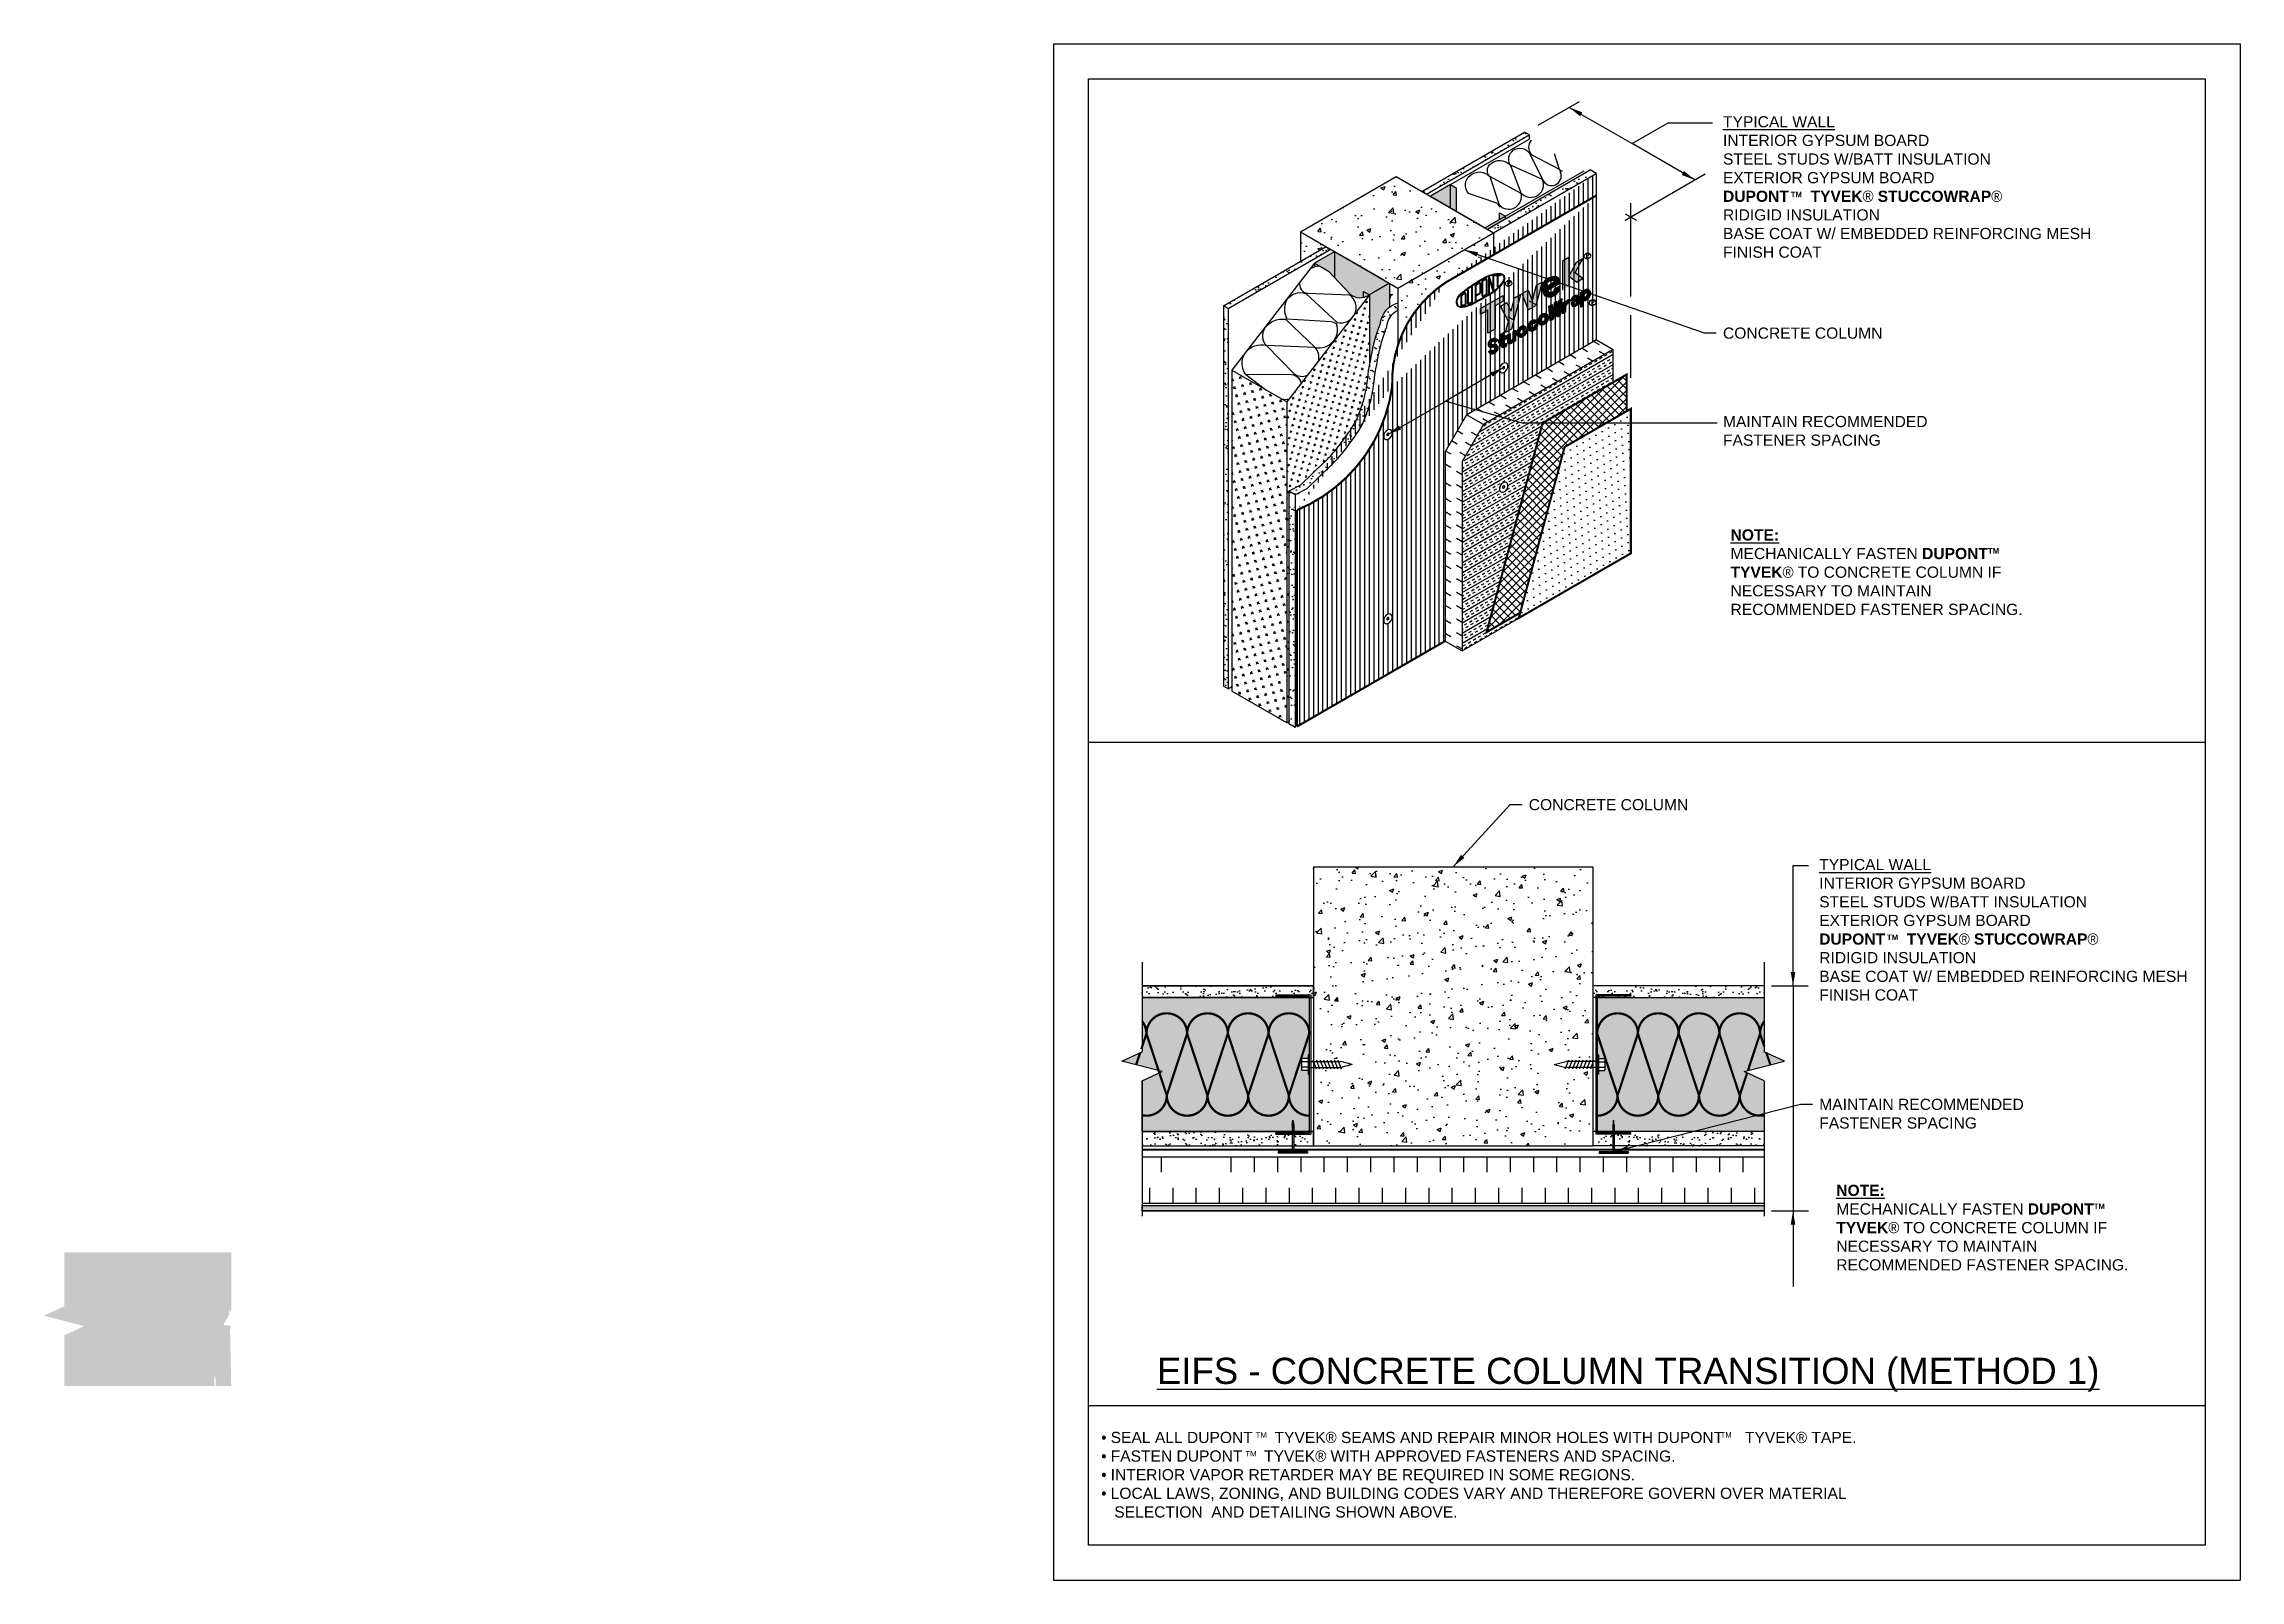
# Model space of a CAD drawing. Extents: x -43.4 to 51, y 0 to 66.
import ezdxf

# ---------------------------------------------------------------- set-up
doc = ezdxf.new("R2010")
doc.units = 0
doc.header["$LTSCALE"] = 1.5
doc.header["$MEASUREMENT"] = 0
doc.linetypes.add('DASHED', pattern=[0.75, 0.5, -0.25])
doc.layers.get('DEFPOINTS').update_dxf_attribs({"linetype": 'CONTINUOUS'})
for name, color, linetype in [('8X11-TTB$0$B', 5, 'CONTINUOUS'), ('CLADDING', 252, 'CONTINUOUS'), ('DUPONTLOGO', 242, 'CONTINUOUS'), ('FASTENING', 7, 'CONTINUOUS'), ('INSULATION', 40, 'CONTINUOUS'), ('RIGID_INSULATION', 191, 'CONTINUOUS'), ('STRUCTURE', 252, 'CONTINUOUS'), ('STRUCTURE_SHADING', 254, 'CONTINUOUS'), ('TEXT', 7, 'CONTINUOUS'), ('TITLE', 7, 'CONTINUOUS'), ('TYVEK', 160, 'DASHED'), ('W', 7, 'CONTINUOUS')]:
    doc.layers.add(name, color=color, linetype=linetype)
doc.styles.add('DETAILS', font='sanss___.ttf', dxfattribs={"height": 1})
doc.dimstyles.new('TYVEKDETAILS', dxfattribs={"dimscale": 6, "dimtxt": 1.5, "dimasz": 0.1, "dimexe": 0.75, "dimexo": 0.75, "dimgap": 0.75, "dimtad": 0, "dimtih": 1, "dimtoh": 1, "dimdec": 4, "dimzin": 0, "dimtxsty": 'DETAILS', "dimcen": 0.0625, "dimazin": 3, "dimtfac": 1, "dimtdec": 4, "dimtofl": 0, "dimtmove": 0, "dimatfit": 3, "dimtolj": 1, "dimtzin": 0})
pattern_1 = [(37.5, (108.80825, 3.2521), (-0.0157483, 0.481706), [0, -0.38, 0, -0.425, 0, -0.40625]), (7.5, (108.80825, 3.2521), (0.4424442, 0.7055365), [0, -0.205, 0, -0.3425, 0, -0.13125]), (327.5, (108.50075, 3.2521), (0.7785355, 0.0014148), [0, -0.125, 0, -0.45, 0, -0.5875]), (317.5, (108.50075, 3.2521), (0.7515317, 0.219419), [0, -0.0625, 0, -0.295, 0, -0.3375])]
pattern_2 = [(50, (44.384, 3.2521), (1.79315, -0.15688), [0.1875, -2.0625]), (355, (44.384, 3.252), (-0.34688, 1.88048), [0.15, -1.65]), (100.4514, (44.5334, 3.239), (1.446273, 1.7236), [0.15935, -1.752855]), (46.1842, (44.384, 3.752), (2.6681, -0.4138), [0.28125, -3.09375]), (96.6356, (44.6063, 3.7176), (2.33666, 2.43529), [0.23903, -2.62928]), (351.184, (44.384, 3.752), (2.33665, 2.4353), [0.225, -2.475]), (21, (44.634, 3.6271), (1.492268, -1.006547), [0.1875, -2.0625]), (326, (44.634, 3.627), (0.60829, 1.812875), [0.15, -1.65]), (71.4514, (44.7583, 3.5432), (2.100557, 0.806326), [0.15935, -1.752855]), (37.5, (44.384, 3.2521), (0.0303996, 0.8322346), [0, -1.63, 0, -1.675, 0, -1.65625]), (7.5, (44.384, 3.2521), (0.657674, 0.986029), [0, -0.955, 0, -1.5925, 0, -0.63125]), (327.5, (43.8265, 3.2521), (1.334556, -0.056387), [0, -0.625, 0, -1.95, 0, -2.5875]), (317.5, (43.5765, 3.2521), (1.457965, 0.250262), [0, -0.8125, 0, -1.295, 0, -1.8375])]
pattern_3 = [(37.5, (46.33336, 10.9396), (-0.0157483, 0.481706), [0, -0.38, 0, -0.425, 0, -0.40625]), (7.5, (46.33336, 10.9396), (0.442444, 0.7055365), [0, -0.205, 0, -0.3425, 0, -0.13125]), (327.5, (46.02586, 10.9396), (0.7785355, 0.0014148), [0, -0.125, 0, -0.45, 0, -0.5875]), (317.5, (46.02586, 10.9396), (0.751532, 0.219419), [0, -0.0625, 0, -0.295, 0, -0.3375])]
pattern_4 = [(142.5, (-11.96796, 10.9396), (0.0157483, 0.481706), [0, -0.38, 0, -0.425, 0, -0.40625]), (172.5, (-11.96796, 10.9396), (-0.442444, 0.7055365), [0, -0.205, 0, -0.3425, 0, -0.13125]), (212.5, (-11.66046, 10.9396), (-0.7785355, 0.0014148), [0, -0.125, 0, -0.45, 0, -0.5875]), (222.5, (-11.66046, 10.9396), (-0.751532, 0.219419), [0, -0.0625, 0, -0.295, 0, -0.3375])]

msp = doc.modelspace()

# ---------------------------------------------------------------- texts
at = {"layer": 'TEXT', "style": 'DETAILS'}
for s, insert, char_height, width, attachment_point in [('{\\fArial|b0|i0|c0|p34;\\LTYPICAL WALL\\P}INTERIOR GYPSUM BOARD\\PSTEEL STUDS W/BATT INSULATION\\PEXTERIOR GYPSUM BOARD\\P{\\fSansSerif|b1|i0|c2|p2;DUPONT     TYVEK\\fSymbol|b0|i0|c2|p18;â \\fSansSerif|b1|i0|c2|p2;STUCCOWRAP\\fSymbol|b0|i0|c2|p18;â}\\PRIDIGID INSULATION\\PBASE COAT W/ EMBEDDED REINFORCING MESH\\PFINISH COAT', (28.776, 62.896), 0.48, 17.31972, 1), ('CONCRETE COLUMN', (28.776, 53.816), 0.48, 10.15656, 1), ('MAINTAIN RECOMMENDED FASTENER SPACING', (28.776, 50.016), 0.48, 10.15656, 1), ('{\\fSansSerif|b1|i0|c2|p2;\\LNOTE:}\\PMECHANICALLY FASTEN {\\fSansSerif|b1|i0|c2|p2;DUPONT     TYVEK\\fSymbol|b0|i0|c2|p18;â }TO CONCRETE COLUMN IF NECESSARY TO MAINTAIN RECOMMENDED FASTENER SPACING.', (29.1, 45.145), 0.48, 12.59974, 1), ('CONCRETE COLUMN', (20.429, 33.555), 0.48, 10.15656, 1), ('{\\fArial|b0|i0|c0|p34;\\LTYPICAL WALL\\P}INTERIOR GYPSUM BOARD\\PSTEEL STUDS W/BATT INSULATION\\PEXTERIOR GYPSUM BOARD\\P{\\fSansSerif|b1|i0|c2|p2;DUPONT     TYVEK\\fSymbol|b0|i0|c2|p18;â \\fSansSerif|b1|i0|c2|p2;STUCCOWRAP\\fSymbol|b0|i0|c2|p18;â}\\PRIDIGID INSULATION\\PBASE COAT W/ EMBEDDED REINFORCING MESH\\PFINISH COAT', (32.912, 30.982), 0.48, 17.31972, 1), ('MAINTAIN RECOMMENDED FASTENER SPACING', (32.912, 20.679), 0.48, 10.15656, 1), ('{\\fSansSerif|b1|i0|c2|p2;\\LNOTE:}\\PMECHANICALLY FASTEN {\\fSansSerif|b1|i0|c2|p2;DUPONT     TYVEK\\fSymbol|b0|i0|c2|p18;â }TO CONCRETE COLUMN IF NECESSARY TO MAINTAIN RECOMMENDED FASTENER SPACING.', (33.645, 16.984), 0.48, 12.59974, 1), ('{\\LEIFS - CONCRETE COLUMN TRANSITION (METHOD 1)}', (24.7, 9.552), 1.125, 44.28741, 2), ('{\\fSymbol|b0|i0|c2|p18;· }SEAL ALL DUPONT     TYVEK{\\fSymbol|b0|i0|c2|p18;â} SEAMS AND REPAIR MINOR HOLES WITH DUPONT     TYVEK{\\fSymbol|b0|i0|c2|p18;â} TAPE.\\P{\\fSymbol|b0|i0|c2|p18;· }FASTEN DUPONT     TYVEK{\\fSymbol|b0|i0|c2|p18;â} WITH APPROVED FASTENERS AND SPACING.\\P{\\fSymbol|b0|i0|c2|p18;· }INTERIOR VAPOR RETARDER MAY BE REQUIRED IN SOME REGIONS.\\P{\\fSymbol|b0|i0|c2|p18;· }LOCAL LAWS, ZONING, AND BUILDING CODES VARY AND THEREFORE GOVERN OVER MATERIAL\\P   SELECTION  AND DETAILING SHOWN ABOVE.', (2.055, 6.368), 0.48, 35.67362, 1), ('TM', (8.69, 6.352), 0.24, 16.62, 1), ('TM', (28.669, 6.361), 0.24, 16.62, 1), ('TM', (8.248, 5.549), 0.24, 16.62, 1)]:
    msp.add_mtext(s, dxfattribs=dict(at, insert=insert, char_height=char_height, width=width, attachment_point=attachment_point))
at = {"layer": 'TEXT', "char_height": 0.24, "attachment_point": 4, "style": 'DETAILS'}
for insert in [(31.687, 59.529), (40.165, 44.217), (35.822, 27.614), (44.71, 16.056)]:
    msp.add_mtext('{\\fSansSerif|b1|i0|c2|p2;TM}', dxfattribs=dict(at, insert=insert))

# ---------------------------------------------------------------- blocks, each defined once
blk = doc.blocks.new('A$C717F1283')
at = {"layer": 'STRUCTURE'}
for p, q in [((1.343, 1.25), (1.343, 0)), ((1.343, 1.25), (1.406, 1.25)), ((1.375, 1.25), (1.375, 0)), ((1.406, 1.25), (1.406, 0)), ((0, 0.63), (0.208, 0.662)), ((0.208, 0.599), (0, 0.63)), ((0.208, 0.662), (1.343, 0.662)), ((0.208, 0.599), (1.343, 0.599)), ((1.343, 0), (1.406, 0))]:
    blk.add_line(p, q, dxfattribs=at)
blk = doc.blocks.new('A$C1409495A')
at = {"layer": 'DUPONTLOGO', "color": 242}
for p, q in [((0.23, 0.52), (0.23, 0)), ((0.23, 0.26), (0.44, 0.13))]:
    blk.add_line(p, q, dxfattribs=at)
blk.add_ellipse((0.33, 0.34), major_axis=(0.26, 0.232), ratio=0.903174, dxfattribs=at)
blk.add_spline([(0.23, 0.52), (0.43, 0.6), (0.46, 0.46), (0.23, 0.26)], degree=3, dxfattribs=at)

# ---------------------------------------------------------------- hatches: boundary and pattern name
at = {"layer": 'CLADDING'}
h = msp.add_hatch(dxfattribs=at)
h.set_pattern_fill('ANSI37', color=256, scale=2, style=0)
h.set_pattern_definition([(45, (44.10445, 1.29243), (-0.1767767, 0.1767767), []), (135, (44.10445, 1.29243), (-0.1767767, -0.1767767), [])])
h.paths.add_polyline_path([(24.641, 51.8), (21.022, 49.71), (18.615, 40.726), (20.06, 41.561), (21.968, 48.681), (24.641, 50.224)])
h = msp.add_hatch(dxfattribs=at)
h.set_pattern_fill('DOTS', color=256, scale=5, angle=30, style=0)
h.set_pattern_definition([(30, (44.10445, 1.29243), (-0.0209335, 0.348758), [0, -0.3125])])
h.paths.add_polyline_path([(24.814, 50.324), (21.968, 48.681), (20, 41.335), (24.814, 44.114)])
at = {"layer": 'CLADDING', "linetype": 'CONTINUOUS'}
h = msp.add_hatch(dxfattribs=at)
h.set_pattern_fill('AR-SAND', color=256, scale=0.25, style=0)
h.set_pattern_definition(pattern_3)
h.paths.add_polyline_path([(3.817, 25.526), (3.817, 25.026), (11.183, 25.026), (11.183, 25.526)])
h = msp.add_hatch(dxfattribs=at)
h.set_pattern_fill('AR-SAND', color=256, scale=0.25, style=0)
h.set_pattern_definition(pattern_4)
h.paths.add_polyline_path([(30.548, 25.526), (30.548, 25.026), (23.183, 25.026), (23.183, 25.526)])
h = msp.add_hatch(dxfattribs=at)
h.set_pattern_fill('AR-SAND', color=256, scale=0.25, style=0)
h.set_pattern_definition(pattern_3)
h.paths.add_polyline_path([(11.183, 19.276), (3.817, 19.276), (3.817, 18.651), (11.183, 18.651)])
h = msp.add_hatch(dxfattribs=at)
h.set_pattern_fill('AR-SAND', color=256, scale=0.25, style=0)
h.set_pattern_definition(pattern_4)
h.paths.add_polyline_path([(23.183, 19.276), (30.548, 19.276), (30.548, 18.651), (23.183, 18.651)])
at = {"layer": 'CLADDING'}
h = msp.add_hatch(dxfattribs=at)
h.set_pattern_fill('DOTS', color=256, scale=2, angle=-90, style=0)
h.set_pattern_definition([(270, (46.33336, 10.93958), (0.125, -0.0625), [0, -0.125])])
h.paths.add_polyline_path([(3.817, 15.869), (3.817, 16.089), (30.548, 16.089), (30.548, 15.869)])
at = {"layer": 'DUPONTLOGO'}
h = msp.add_hatch(color=182, dxfattribs=at)
h.paths.add_polyline_path([(22.751, 56.781), (22.481, 56.624), (22.156, 56.009), (22.481, 55.769), (22.751, 55.925), (22.427, 56.165)])
h.paths.add_polyline_path([(22.156, 56.437), (22.156, 56.834), (21.885, 56.678), (21.885, 55.425), (22.156, 55.581)])
h = msp.add_hatch(color=242, dxfattribs=at)
edge = h.paths.add_edge_path()
edge.add_spline(control_points=[(18.342, 55.862), (18.209, 55.781), (17.945, 55.62), (17.609, 55.361), (17.322, 55.114), (17.322, 54.918), (17.322, 54.853)], knot_values=[0, 0, 0, 0, 0.232663, 0.461387, 0.653522, 0.747926, 0.747926, 0.747926, 0.747926], degree=3, periodic=0)
edge.add_spline(control_points=[(17.322, 54.853), (17.322, 54.851), (17.323, 54.849), (17.323, 54.848)], knot_values=[0, 0, 0, 0, 0.002347, 0.002347, 0.002347, 0.002347], degree=3, periodic=0)
edge.add_line((17.323, 54.848), (17.354, 54.853))
edge.add_spline(control_points=[(17.354, 54.853), (17.354, 54.854), (17.353, 54.854), (17.353, 54.855)], knot_values=[0.001175, 0.001175, 0.001175, 0.001175, 0.002358, 0.002358, 0.002358, 0.002358], degree=3, periodic=0)
edge.add_spline(control_points=[(17.353, 54.855), (17.353, 54.933), (17.355, 55.004), (17.409, 55.127), (17.458, 55.183), (17.6, 55.313), (17.694, 55.385), (17.87, 55.52), (17.959, 55.583), (18.152, 55.709), (18.255, 55.772), (18.358, 55.835)], knot_values=[0.001205, 0.001205, 0.001205, 0.001205, 0.114856, 0.114856, 0.229711, 0.229711, 0.398491, 0.398491, 0.567271, 0.567271, 0.747926, 0.747926, 0.747926, 0.747926], degree=3, periodic=0)
edge.add_spline(control_points=[(18.358, 55.835), (18.495, 55.917), (18.63, 55.996), (18.862, 56.076), (18.948, 56.093), (19.128, 56.107), (19.232, 56.113), (19.313, 56.063), (19.331, 56.045), (19.351, 56.024)], knot_values=[0, 0, 0, 0, 0.237846, 0.237846, 0.375936, 0.375936, 0.514027, 0.514027, 0.556048, 0.556048, 0.556048, 0.556048], degree=3, periodic=0)
edge.add_line((19.351, 56.024), (19.379, 56.04))
edge.add_spline(control_points=[(19.379, 56.04), (19.358, 56.062), (19.291, 56.134), (19.103, 56.14), (18.892, 56.12), (18.625, 56.031), (18.452, 55.928), (18.342, 55.862)], knot_values=[0, 0, 0, 0, 0.044057, 0.144682, 0.25739, 0.368627, 0.559907, 0.559907, 0.559907, 0.559907], degree=3, periodic=0)
h = msp.add_hatch(color=242, dxfattribs=at)
h.paths.add_polyline_path([(18.132, 54.963), (18.163, 54.979), (18.163, 55.175), (18.326, 55.263, 0.275801), (18.35, 55.304), (18.35, 55.71, 0.588096), (18.279, 55.75), (18.132, 55.658)])
h.paths.add_polyline_path([(18.163, 55.211), (18.311, 55.29, 0.275801), (18.319, 55.304), (18.319, 55.71, 0.588096), (18.295, 55.723), (18.163, 55.641)], flags=16)
h = msp.add_hatch(color=242, dxfattribs=at)
edge = h.paths.add_edge_path()
edge.add_spline(control_points=[(19.379, 56.04), (19.392, 55.993), (19.422, 55.881), (19.327, 55.725), (19.186, 55.57), (18.981, 55.379), (18.684, 55.195), (18.461, 55.07), (18.35, 55.009)], knot_values=[0, 0, 0, 0, 0.071407, 0.167973, 0.251697, 0.391689, 0.584619, 0.774344, 0.774344, 0.774344, 0.774344], degree=3, periodic=0)
edge.add_line((18.35, 55.009), (18.336, 55.037))
edge.add_spline(control_points=[(18.336, 55.037), (18.55, 55.156), (18.768, 55.27), (19.048, 55.483), (19.129, 55.559), (19.251, 55.687), (19.297, 55.74), (19.36, 55.846), (19.375, 55.892), (19.365, 55.969), (19.358, 55.996), (19.351, 56.024)], knot_values=[0.000251, 0.000251, 0.000251, 0.000251, 0.36813, 0.36813, 0.535334, 0.535334, 0.640047, 0.640047, 0.727343, 0.727343, 0.770536, 0.770536, 0.770536, 0.770536], degree=3, periodic=0)
edge.add_line((19.351, 56.024), (19.379, 56.04))
h = msp.add_hatch(color=242, dxfattribs=at)
h.paths.add_polyline_path([(18.632, 55.873, 0.570599), (18.562, 55.914), (18.437, 55.845, 0.2734), (18.413, 55.804), (18.413, 55.195, 0.573672), (18.483, 55.154), (18.608, 55.225, 0.270913), (18.632, 55.266)])
h.paths.add_polyline_path([(18.444, 55.813), (18.577, 55.886, -0.570599), (18.6, 55.873), (18.6, 55.256), (18.467, 55.182, -0.573672), (18.444, 55.195)], flags=16)
for color, points in [(242, [(18.694, 55.275), (18.725, 55.296), (18.725, 55.884), (18.882, 55.399), (18.913, 55.42), (18.913, 56.051), (18.882, 56.041), (18.882, 55.528), (18.725, 55.991), (18.694, 55.981)]), (242, [(19.102, 56.036), (19.194, 56.04), (19.194, 56.071), (18.975, 56.062), (18.975, 56.031), (19.071, 56.035), (19.071, 55.557), (19.102, 55.586)]), (182, [(20.57, 54.981), (20.399, 55.422), (20.137, 55.271), (20.407, 54.571), (20.732, 54.759), (21.003, 55.771), (20.74, 55.619)]), (242, [(18.007, 55.576), (17.975, 55.555), (17.975, 54.926, -0.293439), (17.966, 54.912), (17.841, 54.855, -0.546266), (17.819, 54.869), (17.819, 55.44), (17.788, 55.418), (17.788, 54.869, 0.546266), (17.854, 54.827), (17.979, 54.884, 0.293439), (18.007, 54.926)]), (182, [(18.675, 54.571), (18.675, 53.571), (19, 53.759), (19, 54.759), (19.325, 54.946), (19.325, 55.196), (18.35, 54.634), (18.35, 54.384)]), (182, [(20.082, 55.24), (19.82, 55.088), (19.67, 54.518), (19.479, 54.891), (19.216, 54.74), (19.555, 54.079), (19.433, 53.615), (19.695, 53.766)]), (182, [(21.342, 54.108), (21.509, 54.204), (21.576, 54.591), (21.643, 54.282), (21.81, 54.378), (21.859, 55.06), (21.723, 54.982), (21.704, 54.474), (21.635, 54.931), (21.517, 54.863), (21.448, 54.326), (21.429, 54.812), (21.293, 54.733)]), (182, [(21.885, 54.421), (22.021, 54.5), (22.021, 54.758, -0.403544), (22.189, 54.868), (22.228, 55.011, 0.318825), (22.021, 54.922), (22.021, 54.953), (21.885, 54.874)]), (182, [(20.196, 53.723), (20.335, 53.803, 0.435127), (20.062, 53.835, 0.25764), (19.907, 53.546, 0.51314), (20.142, 53.421, 0.010505), (20.151, 53.424), (20.246, 53.479, 0.251026), (20.363, 53.743), (20.224, 53.663, -0.348023), (20.123, 53.545, -0.399352), (20.044, 53.577, -0.308439), (20.075, 53.709, -0.360236)]), (182, [(20.662, 53.982), (20.801, 54.063, 0.435127), (20.528, 54.094, 0.25764), (20.373, 53.805, 0.51314), (20.608, 53.68, 0.010505), (20.617, 53.683), (20.712, 53.738, 0.251026), (20.829, 54.003), (20.69, 53.922, -0.348023), (20.588, 53.804, -0.399352), (20.51, 53.836, -0.308439), (20.541, 53.968, -0.360236)]), (182, [(19.365, 53.275), (19.466, 53.333), (19.466, 53.469), (19.365, 53.411), (19.365, 53.614), (19.23, 53.536), (19.23, 53.333), (19.129, 53.274), (19.129, 53.138), (19.23, 53.197), (19.23, 53.047, 0.52255), (19.381, 52.97), (19.466, 53.019), (19.466, 53.139), (19.404, 53.103, -0.562558), (19.365, 53.139)]), (182, [(19.862, 53.7), (19.745, 53.632), (19.745, 53.328, -0.459826), (19.625, 53.278), (19.625, 53.564), (19.508, 53.496), (19.508, 53.184, 0.695971), (19.745, 53.233), (19.745, 53.179), (19.862, 53.247)])]:
    msp.add_hatch(color=color, dxfattribs=at).paths.add_polyline_path(points)
h = msp.add_hatch(color=182, dxfattribs=at)
edge = h.paths.add_edge_path()
edge.add_spline(control_points=[(21.774, 55.736), (21.761, 55.824), (21.735, 55.986), (21.485, 56.001), (21.263, 55.965), (21.059, 55.807), (21, 55.553), (21.027, 55.399), (21.042, 55.314)], knot_values=[0, 0, 0, 0, 0.582759, 1.083244, 1.602996, 2.320453, 2.834595, 3.482392, 3.482392, 3.482392, 3.482392], degree=3, periodic=0)
edge.add_spline(control_points=[(21.042, 55.314), (21.064, 55.264), (21.13, 55.113), (21.486, 55.122), (21.752, 55.348), (21.768, 55.563), (21.774, 55.643)], knot_values=[0, 0, 0, 0, 0.382822, 1.171062, 2.162539, 2.745477, 2.745477, 2.745477, 2.745477], degree=3, periodic=0)
edge.add_line((21.774, 55.643), (21.504, 55.486))
edge.add_arc((21.379, 55.469), 0.126, -165.32687, 7.70234, ccw=False)
edge.add_line((21.257, 55.437), (21.287, 55.455))
edge.add_line((21.287, 55.455), (21.774, 55.736))
edge = h.paths.add_edge_path(flags=16)
edge.add_spline(control_points=[(21.212, 55.599), (21.197, 55.613), (21.197, 55.633), (21.199, 55.696), (21.221, 55.738), (21.282, 55.794), (21.366, 55.834), (21.469, 55.849), (21.541, 55.839), (21.543, 55.787)], knot_values=[0.169335, 0.169335, 0.169335, 0.169335, 0.236034, 0.236034, 0.350719, 0.350719, 0.465405, 0.465405, 0.543701, 0.543701, 0.543701, 0.543701], degree=3, periodic=0)
edge.add_line((21.543, 55.787), (21.212, 55.599))
h = msp.add_hatch(color=242, dxfattribs=at)
edge = h.paths.add_edge_path()
edge.add_line((17.82, 54.741), (17.809, 54.771))
edge.add_spline(control_points=[(17.809, 54.771), (17.79, 54.764), (17.771, 54.758), (17.667, 54.728), (17.559, 54.712), (17.437, 54.731), (17.405, 54.745), (17.368, 54.783), (17.36, 54.812), (17.354, 54.853)], knot_values=[0.002358, 0.002358, 0.002358, 0.002358, 0.032929, 0.032929, 0.159215, 0.159215, 0.221312, 0.221312, 0.281052, 0.281052, 0.281052, 0.281052], degree=3, periodic=0)
edge.add_line((17.354, 54.853), (17.323, 54.848))
edge.add_spline(control_points=[(17.323, 54.848), (17.327, 54.821), (17.353, 54.673), (17.618, 54.68), (17.781, 54.727), (17.82, 54.741)], knot_values=[0.002347, 0.002347, 0.002347, 0.002347, 0.040585, 0.219806, 0.28106, 0.28106, 0.28106, 0.28106], degree=3, periodic=0)
h = msp.add_hatch(color=242, dxfattribs=at)
h.paths.add_polyline_path([(17.725, 55.268, 0.63901), (17.648, 55.304), (17.507, 55.184), (17.507, 54.753), (17.684, 54.773, 0.382353), (17.725, 54.819)])
h.paths.add_polyline_path([(17.694, 54.819, -0.382353), (17.68, 54.804), (17.538, 54.788), (17.538, 55.169), (17.668, 55.28, -0.63901), (17.694, 55.268)], flags=16)
h = msp.add_hatch(color=242, dxfattribs=at)
edge = h.paths.add_edge_path()
edge.add_spline(control_points=[(18.336, 55.037), (18.213, 54.971), (18.09, 54.904), (17.921, 54.817), (17.868, 54.792), (17.809, 54.771)], knot_values=[0.281052, 0.281052, 0.281052, 0.281052, 0.486409, 0.486409, 0.582124, 0.582124, 0.582124, 0.582124], degree=3, periodic=0)
edge.add_line((17.809, 54.771), (17.82, 54.741))
edge.add_spline(control_points=[(17.82, 54.741), (17.894, 54.768), (18.06, 54.853), (18.24, 54.95), (18.35, 55.009)], knot_values=[0.28106, 0.28106, 0.28106, 0.28106, 0.397759, 0.582124, 0.582124, 0.582124, 0.582124], degree=3, periodic=0)
edge.add_line((18.35, 55.009), (18.336, 55.037))
h = msp.add_hatch(color=182, dxfattribs=at)
h.paths.add_polyline_path([(22.3, 55.109, 0.110247), (22.257, 54.975), (22.373, 55.042, -0.269), (22.43, 55.107, -0.353187), (22.483, 55.106, -0.190542), (22.493, 55.055, 0.114319), (22.287, 54.916, 0.454612), (22.312, 54.736, 0.405813), (22.493, 54.802), (22.493, 54.772), (22.61, 54.84), (22.61, 55.076, 0.379187), (22.486, 55.197, 0.2442)])
h.paths.add_polyline_path([(22.486, 54.965, -0.000944), (22.486, 54.879, -0.271128), (22.42, 54.827, -0.43828), (22.372, 54.867, -0.303877), (22.391, 54.912, -0.108109)], flags=16)
h = msp.add_hatch(color=182, dxfattribs=at)
h.paths.add_polyline_path([(22.653, 54.865), (22.653, 54.695), (22.771, 54.763), (22.771, 54.972, 0.151053), (22.864, 54.983, 0.089238), (22.973, 55.049, 0.212748), (23.091, 55.304, 0.538426), (22.856, 55.435, 0.220021), (22.771, 55.35), (22.771, 55.386), (22.653, 55.318), (22.653, 55.182)])
h.paths.add_polyline_path([(22.791, 55.167, -0.310888), (22.865, 55.293, -0.634154), (22.95, 55.245, -0.212748), (22.908, 55.152, -0.100584), (22.862, 55.126, -0.466117)], flags=16)
h = msp.add_hatch(color=182, dxfattribs=at)
h.paths.add_polyline_path([(20.976, 54.362, 0.25764), (20.821, 54.073, 0.51314), (21.056, 53.949, 0.082009), (21.121, 53.981, 0.297026), (21.276, 54.277, 0.535021)])
h.paths.add_polyline_path([(21.133, 54.229, -0.435984), (21.036, 54.072, -0.460567), (20.954, 54.117, -0.279751), (20.988, 54.237, -0.460315)], flags=16)
h = msp.add_hatch(color=182, dxfattribs=at)
h.paths.add_polyline_path([(18.986, 53.186), (19.108, 53.256, 0.38336), (18.835, 53.314, 0.006268), (18.829, 53.311), (18.767, 53.275, 0.257605), (18.68, 53.064, 0.254953), (18.787, 52.957), (19.009, 53.085, 0.15825), (18.896, 53.085, -0.389561), (18.813, 53.107, -0.499574), (18.86, 53.207, -0.305424)])
h.paths.add_polyline_path([(18.895, 52.825, -0.399352), (18.817, 52.857), (18.691, 52.784, 0.43079), (18.914, 52.7), (19.042, 52.774, 0.265575), (19.113, 53, 0.190481), (19.009, 53.085), (18.787, 52.957, 0.084501), (18.84, 52.951, -0.383159), (18.97, 52.935, -0.462874)])
at = {"layer": 'INSULATION', "linetype": 'CONTINUOUS'}
h = msp.add_hatch(dxfattribs=at)
h.set_pattern_fill('CROSS', color=256, scale=0.8, angle=30, style=0)
h.set_pattern_definition([(30, (44.38398, 3.25208), (0.0732051, 0.2732051), [0.1, -0.3]), (120, (44.45228, 3.23378), (-0.2732051, 0.0732051), [0.1, -0.3])])
h.paths.add_polyline_path([(13.285, 50.549, 0.044799), (13.482, 51.457, -0.009339), (13.578, 52.121), (13.578, 55.22), (12.952, 54.408, -0.121797), (12.757, 54.155), (10.032, 50.621), (10.032, 36.836), (10.122, 36.888), (10.122, 46.779), (10.613, 47.047), (11.638, 48.025, 0.033704), (12.146, 48.578, 0.016125), (12.76, 49.399, 0.055655), (13.089, 50.004, 0.020914)])
h = msp.add_hatch(dxfattribs=at)
h.set_pattern_fill('CROSS', color=256, angle=330, style=0)
h.set_pattern_definition([(330, (44.38398, 3.25208), (0.3415064, 0.0915064), [0.125, -0.375]), (60, (44.40685, 3.1667), (-0.0915064, 0.3415064), [0.125, -0.375])])
h.paths.add_polyline_path([(10.032, 50.621), (7.673, 51.983), (7.673, 38.198), (10.032, 36.836)])
at = {"layer": 'RIGID_INSULATION', "linetype": 'CONTINUOUS'}
h = msp.add_hatch(dxfattribs=at)
h.set_pattern_fill('INSUL', color=256, angle=30, style=0)
h.set_pattern_definition([(30, (44.80676, 4.02265), (-0.1875, 0.3247595), []), (30, (44.74426, 4.1309), (-0.1875, 0.3247595), [0.125, -0.125]), (30, (44.68176, 4.23916), (-0.1875, 0.3247595), [0.125, -0.125])])
edge = h.paths.add_edge_path(flags=16)
edge.add_arc((19.297, 46.863), 0.124, 182.96586, 299.26421)
edge.add_arc((19.258, 47.012), 0.275, 291.04099, 368.95901)
edge.add_arc((19.412, 47.049), 0.119, 2.70866, 117.29134)
edge.add_arc((19.455, 46.888), 0.284, 110.21188, 186.5185)
h.paths.add_polyline_path([(24.058, 51.463), (24.058, 52.869), (18.484, 49.651), (17.59, 47.99), (17.563, 39.928), (20, 41.335), (20.06, 41.561), (18.615, 40.726), (21.022, 49.71)])
at = {"layer": 'STRUCTURE', "linetype": 'CONTINUOUS'}
h = msp.add_hatch(dxfattribs=at)
h.set_pattern_fill('AR-SAND', color=256, scale=0.25, style=0)
h.set_pattern_definition(pattern_1)
h.paths.add_polyline_path([(20.449, 62.098), (20.25, 62.213), (15.838, 59.665), (16.037, 59.551)])
h = msp.add_hatch(dxfattribs=at)
h.set_pattern_fill('AR-SAND', color=256, scale=0.25, style=0)
h.set_pattern_definition(pattern_1)
h.paths.add_polyline_path([(23.331, 60.434), (23.061, 60.59), (18.648, 58.043), (18.919, 57.887)])
h = msp.add_hatch(dxfattribs=at)
h.set_pattern_fill('AR-CONC', color=256, scale=0.25, style=0)
h.set_pattern_definition(pattern_2)
h.paths.add_polyline_path([(18.919, 57.887), (14.731, 60.305), (10.617, 57.93), (14.805, 55.512)])
h = msp.add_hatch(dxfattribs=at)
h.set_pattern_fill('AR-CONC', color=256, scale=0.25, style=0)
h.set_pattern_definition(pattern_2)
h.paths.add_polyline_path([(14.805, 55.512), (14.444, 55.72), (14.444, 54.697, -0.099872), (14.805, 54.878)])
h.paths.add_polyline_path([(11.724, 57.29), (10.617, 57.93), (10.617, 56.651)])
h = msp.add_hatch(dxfattribs=at)
h.set_pattern_fill('AR-CONC', color=256, scale=0.25, style=0)
h.set_pattern_definition(pattern_2)
h.paths.add_polyline_path([(16.862, 55.753), (18.919, 56.941), (18.919, 57.887), (14.805, 55.512), (14.805, 53.06, -0.17048)])
h = msp.add_hatch(dxfattribs=at)
h.set_pattern_fill('AR-SAND', color=256, scale=0.25, style=0)
h.set_pattern_definition(pattern_1)
h.paths.add_polyline_path([(11.923, 57.176), (11.724, 57.29), (7.312, 54.743), (7.511, 54.628)])
h.paths.add_polyline_path([(7.511, 54.628), (7.312, 54.743), (7.312, 38.406), (7.511, 38.291)])
h = msp.add_hatch(dxfattribs=at)
h.set_pattern_fill('AR-SAND', color=256, scale=0.25, style=0)
h.set_pattern_definition([(37.5, (44.38398, 3.2521), (-0.0157483, 0.481706), [0, -0.38, 0, -0.425, 0, -0.40625]), (7.5, (44.384, 3.2521), (0.442444, 0.7055365), [0, -0.205, 0, -0.3425, 0, -0.13125]), (327.5, (44.07648, 3.2521), (0.7785355, 0.0014148), [0, -0.125, 0, -0.45, 0, -0.5875]), (317.5, (44.0765, 3.2521), (0.751532, 0.219419), [0, -0.0625, 0, -0.295, 0, -0.3375])])
h.paths.add_polyline_path([(11.909, 47.868, 0.033704), (12.416, 48.422, 0.016125), (13.03, 49.243, 0.055655), (13.359, 49.847, 0.020914), (13.556, 50.393, 0.044799), (13.753, 51.301, -0.020731), (13.999, 52.768, -0.04506), (14.329, 53.843, -0.26334), (14.805, 54.566), (14.805, 54.878, 0.309269), (14.058, 54, 0.04506), (13.728, 52.924, 0.020731), (13.482, 51.457, -0.044799), (13.285, 50.549, -0.020914), (13.089, 50.004, -0.055655), (12.76, 49.399, -0.016125), (12.146, 48.578, -0.033704), (11.638, 48.025), (10.613, 47.047), (10.122, 46.779), (10.393, 46.623), (10.884, 46.891)])
h.paths.add_polyline_path([(10.393, 46.623), (10.122, 46.779), (10.122, 36.784), (10.393, 36.627)])
h = msp.add_hatch(dxfattribs=at)
h.set_pattern_fill('AR-CONC', color=256, scale=0.25, style=0)
h.set_pattern_definition([(50, (44.6496, 10.9396), (1.79315, -0.15688), [0.1875, -2.0625]), (355, (44.6496, 10.9396), (-0.34688, 1.88048), [0.15, -1.65]), (100.4514, (44.799, 10.9265), (1.44627, 1.7236), [0.15935, -1.752855]), (46.184, (44.6496, 11.4396), (2.6681, -0.4138), [0.28125, -3.09375]), (96.6356, (44.872, 11.405), (2.33666, 2.4353), [0.23903, -2.62928]), (351.184, (44.6496, 11.4396), (2.33665, 2.4353), [0.225, -2.475]), (21, (44.8996, 11.3146), (1.49227, -1.00655), [0.1875, -2.0625]), (326, (44.8996, 11.3146), (0.60829, 1.812875), [0.15, -1.65]), (71.4514, (45.024, 11.2307), (2.10056, 0.80633), [0.15935, -1.752855]), (37.5, (44.6496, 10.9396), (0.0304, 0.832235), [0, -1.63, 0, -1.675, 0, -1.65625]), (7.5, (44.6496, 10.9396), (0.657674, 0.98603), [0, -0.955, 0, -1.5925, 0, -0.63125]), (327.5, (44.0921, 10.9396), (1.334556, -0.056387), [0, -0.625, 0, -1.95, 0, -2.5875]), (317.5, (43.8421, 10.9396), (1.457965, 0.250262), [0, -0.8125, 0, -1.295, 0, -1.8375])])
h.paths.add_polyline_path([(23.183, 30.651), (11.183, 30.651), (11.183, 22.401), (13.663, 22.401), (13.663, 21.901), (11.183, 21.901), (11.183, 18.651), (23.183, 18.651), (23.183, 21.901), (20.702, 21.901), (20.702, 22.401), (23.183, 22.401)])
at = {"layer": 'STRUCTURE_SHADING', "linetype": 'CONTINUOUS'}
h = msp.add_hatch(color=256, dxfattribs=at)
h.paths.add_polyline_path([(17.325, 59.807), (17.065, 59.957), (17.065, 58.957), (17.325, 58.807)])
h.paths.add_polyline_path([(17.065, 59.957), (16.199, 59.457), (17.065, 58.957)])
h.paths.add_polyline_path([(19.424, 58.491), (19.424, 58.595), (18.558, 58.095), (18.648, 58.043)])
h.paths.add_polyline_path([(19.164, 58.745), (19.164, 58.445), (19.424, 58.595)])
h = msp.add_hatch(color=256, dxfattribs=at)
h.paths.add_polyline_path([(11.219, 56.582), (11.219, 56.416, -0.061808), (11.442, 56.454)])
h.paths.add_polyline_path([(12.086, 57.082), (11.219, 56.582), (11.479, 56.432), (11.824, 56.233), (12.086, 55.957)])
h.paths.add_polyline_path([(12.086, 57.082), (12.086, 55.957), (12.739, 55.268, 0.244584), (13.318, 55.113), (13.318, 55.37), (13.578, 55.22), (14.444, 55.72)])
h.paths.add_polyline_path([(13.567, 55.227), (13.318, 55.37), (13.318, 55.113, 0.106294)], flags=17)
h.paths.add_polyline_path([(14.444, 55.72), (13.578, 55.22), (13.578, 52.121, -0.01139), (13.728, 52.924, -0.04506), (14.058, 54, -0.203123), (14.444, 54.697)])
h = msp.add_hatch(color=256, dxfattribs=at)
edge = h.paths.add_edge_path()
edge.add_line((10.995, 25.026), (3.817, 25.026))
edge.add_line((3.817, 25.026), (3.817, 22.698))
edge.add_line((3.817, 22.698), (2.944, 22.295))
edge.add_line((2.944, 22.295), (4.674, 21.851))
edge.add_line((4.674, 21.851), (3.817, 21.455))
edge.add_line((3.817, 21.455), (3.817, 19.276))
edge.add_line((3.817, 19.276), (10.261, 19.276))
edge.add_line((10.261, 19.276), (10.261, 19.545))
edge.add_line((10.261, 19.545), (10.292, 19.753))
edge.add_line((10.292, 19.753), (10.323, 19.545))
edge.add_line((10.323, 19.545), (10.323, 19.276))
edge.add_line((10.323, 19.276), (10.995, 19.276))
edge.add_line((10.995, 19.276), (10.995, 21.739))
edge.add_line((10.995, 21.739), (10.944, 21.739))
edge.add_line((10.944, 21.739), (10.944, 21.889))
edge.add_line((10.944, 21.889), (10.696, 21.889))
edge.add_arc((10.696, 21.919), 0.03, 180, 270, ccw=False)
edge.add_line((10.666, 21.919), (10.666, 22.384))
edge.add_arc((10.696, 22.384), 0.03, 90, 180, ccw=False)
edge.add_line((10.696, 22.414), (10.944, 22.414))
edge.add_line((10.944, 22.414), (10.944, 22.564))
edge.add_line((10.944, 22.564), (10.995, 22.564))
edge.add_line((10.995, 22.564), (10.995, 25.026))
h = msp.add_hatch(color=256, dxfattribs=at)
edge = h.paths.add_edge_path()
edge.add_line((23.37, 25.026), (30.548, 25.026))
edge.add_line((30.548, 25.026), (30.548, 22.698))
edge.add_line((30.548, 22.698), (31.422, 22.295))
edge.add_line((31.422, 22.295), (29.691, 21.851))
edge.add_line((29.691, 21.851), (30.548, 21.455))
edge.add_line((30.548, 21.455), (30.548, 19.276))
edge.add_line((30.548, 19.276), (24.105, 19.276))
edge.add_line((24.105, 19.276), (24.105, 19.545))
edge.add_line((24.105, 19.545), (24.073, 19.753))
edge.add_line((24.073, 19.753), (24.042, 19.545))
edge.add_line((24.042, 19.545), (24.042, 19.276))
edge.add_line((24.042, 19.276), (23.37, 19.276))
edge.add_line((23.37, 19.276), (23.37, 21.739))
edge.add_line((23.37, 21.739), (23.422, 21.739))
edge.add_line((23.422, 21.739), (23.422, 21.889))
edge.add_line((23.422, 21.889), (23.669, 21.889))
edge.add_arc((23.669, 21.919), 0.03, 270, 360)
edge.add_line((23.699, 21.919), (23.699, 22.384))
edge.add_arc((23.669, 22.384), 0.03, 360, 450)
edge.add_line((23.669, 22.414), (23.422, 22.414))
edge.add_line((23.422, 22.414), (23.422, 22.564))
edge.add_line((23.422, 22.564), (23.37, 22.564))
edge.add_line((23.37, 22.564), (23.37, 25.026))
h = msp.add_hatch(color=256, dxfattribs=at)
edge = h.paths.add_edge_path()
edge.add_line((-42.516, 14.087), (-35.338, 14.087))
edge.add_line((-42.516, 14.087), (-42.516, 11.758))
edge.add_line((-43.39, 11.355), (-42.516, 11.758))
edge.add_line((-41.659, 10.911), (-43.39, 11.355))
edge.add_line((-42.516, 10.516), (-41.659, 10.911))
edge.add_line((-42.516, 8.337), (-42.516, 10.516))
edge.add_line((-36.072, 8.337), (-42.516, 8.337))
edge.add_line((-36.072, 8.605), (-36.072, 8.337))
edge.add_line((-36.041, 8.813), (-36.072, 8.605))
edge.add_line((-36.01, 8.605), (-36.041, 8.813))
edge.add_line((-36.01, 8.337), (-36.01, 8.605))
edge.add_line((-35.338, 8.337), (-36.01, 8.337))
edge.add_line((-35.338, 10.799), (-35.338, 8.274))
edge.add_line((-35.39, 10.799), (-35.338, 10.799))
edge.add_line((-35.39, 10.949), (-35.39, 10.799))
edge.add_line((-35.39, 10.949), (-35.637, 10.949))
edge.add_arc((-35.637, 10.979), 0.03, 180, 270, ccw=False)
edge.add_line((-35.39, 11.474), (-35.637, 11.474))
edge.add_arc((-35.637, 11.444), 0.03, 90, 180)
edge.add_line((-35.667, 11.444), (-35.667, 10.979))
edge.add_line((-35.39, 11.624), (-35.39, 11.474))
edge.add_line((-35.338, 11.624), (-35.39, 11.624))
edge.add_line((-35.338, 14.087), (-35.338, 11.624))
at = {"layer": 'TYVEK', "linetype": 'CONTINUOUS'}
h = msp.add_hatch(dxfattribs=at)
h.set_pattern_fill('_USER', color=23, scale=0.2, angle=90, style=0, pattern_type=0)
h.set_pattern_definition([(90, (44.38398, 3.25208), (-0.2, 1e-17), [])])
edge = h.paths.add_edge_path(flags=16)
edge.add_arc((14.319, 49.124), 0.124, 182.96586, 299.26421)
edge.add_arc((14.28, 49.274), 0.275, 291.04099, 368.95901)
edge.add_arc((14.434, 49.311), 0.119, 2.70866, 117.29134)
edge.add_arc((14.477, 49.15), 0.284, 110.21188, 186.5185)
edge = h.paths.add_edge_path(flags=16)
edge.add_arc((14.319, 41.214), 0.124, 182.96586, 299.26421)
edge.add_arc((14.28, 41.363), 0.275, 291.04099, 368.95901)
edge.add_arc((14.434, 41.401), 0.119, 2.70866, 117.29134)
edge.add_arc((14.477, 41.24), 0.284, 110.21188, 186.5185)
edge = h.paths.add_edge_path(flags=16)
edge.add_arc((19.291, 51.995), 0.124, 182.96586, 299.26421)
edge.add_arc((19.253, 52.145), 0.275, 291.04099, 368.95901)
edge.add_arc((19.406, 52.182), 0.119, 2.70866, 117.29134)
edge.add_arc((19.45, 52.021), 0.284, 110.21188, 186.5185)
edge = h.paths.add_edge_path(flags=16)
edge.add_ellipse((23.172, 54.879), major_axis=(0.104, 0.093), ratio=0.903174, start_angle=0, end_angle=360)
edge = h.paths.add_edge_path(flags=16)
edge.add_ellipse((22.947, 56.89), major_axis=(0.104, 0.093), ratio=0.903174, start_angle=0, end_angle=360)
edge = h.paths.add_edge_path(flags=16)
edge.add_spline(control_points=[(19.525, 55.783), (19.558, 55.804), (19.612, 55.841), (19.624, 55.722), (19.565, 55.696), (19.525, 55.678)], knot_values=[0, 0, 0, 0, 0.213104, 0.355185, 0.650392, 0.650392, 0.650392, 0.650392], degree=3, periodic=0)
edge = h.paths.add_edge_path(flags=16)
edge.add_line((19.525, 55.783), (19.525, 55.573))
edge = h.paths.add_edge_path(flags=16)
edge.add_ellipse((19.565, 55.707), major_axis=(0.104, 0.093), ratio=0.903174, start_angle=0, end_angle=360)
edge = h.paths.add_edge_path(flags=0)
edge.add_line((19.525, 55.678), (19.608, 55.625))
edge = h.paths.add_edge_path()
edge.add_arc((19.669, 51.478), 5.114, 123.28361, 182.12293)
edge.add_arc((7.892, 52.185), 6.726, 292.55297, 352.3364, ccw=False)
edge.add_line((23.331, 59.488), (16.862, 55.753))
edge.add_line((23.331, 60.434), (23.331, 53.283))
edge.add_line((23.336, 53.286), (17.762, 50.068))
edge.add_line((17.757, 50.071), (16.837, 48.478))
edge.add_line((16.837, 48.478), (16.837, 40.347))
edge.add_line((16.837, 40.347), (10.472, 36.673))
edge.add_line((10.472, 45.974), (10.472, 36.673))

# ---------------------------------------------------------------- linework, layer by layer
at = {"layer": '8X11-TTB$0$B', "linetype": 'CONTINUOUS'}
for p, q in [((3.817, 25.026), (10.995, 25.026)), ((10.261, 19.276), (3.817, 19.276)), ((3.817, 19.276), (3.817, 18.651)), ((10.995, 19.276), (10.323, 19.276))]:
    msp.add_line(p, q, dxfattribs=at)
at = {"layer": 'CLADDING'}
for p, q in [((17.354, 54.853), (17.323, 54.848)), ((3.817, 16.089), (30.548, 16.089)), ((3.817, 15.869), (30.548, 15.869))]:
    msp.add_line(p, q, dxfattribs=at)
at = {"layer": 'CLADDING', "const_width": 0.09}
for points in [[(20.06, 41.561), (18.615, 40.726), (21.022, 49.71), (24.641, 51.8), (24.641, 50.224)], [(24.814, 50.324), (24.814, 44.114), (20, 41.335), (21.968, 48.681), (24.814, 50.324)]]:
    msp.add_lwpolyline(points, dxfattribs=at)
at = {"layer": 'DEFPOINTS'}
for p, q in [((0, 66), (0, 0)), ((0, 66), (51, 66)), ((51, 66), (51, 0)), ((0, 0), (51, 0))]:
    msp.add_line(p, q, dxfattribs=at)
at = {"layer": 'DUPONTLOGO', "color": 182}
for p, q in [((21.885, 56.678), (22.156, 56.834)), ((21.885, 56.678), (21.885, 55.425)), ((22.156, 56.834), (22.156, 55.581)), ((22.427, 56.165), (22.751, 56.781)), ((22.481, 56.624), (22.751, 56.781)), ((22.908, 56.965), (22.908, 56.755)), ((22.908, 56.86), (22.99, 56.807)), ((21.003, 55.771), (20.732, 54.759)), ((21.003, 55.771), (20.74, 55.619)), ((21.212, 55.599), (21.543, 55.787)), ((21.257, 55.437), (21.774, 55.736)), ((22.156, 56.009), (22.481, 56.624)), ((22.156, 56.437), (22.156, 55.581)), ((22.481, 55.769), (22.156, 56.009)), ((22.751, 55.925), (22.427, 56.165)), ((22.481, 55.769), (22.751, 55.925)), ((18.35, 54.634), (19.325, 55.196)), ((19, 54.759), (19.325, 54.946)), ((19, 53.759), (19, 54.759)), ((19.216, 54.884), (19.325, 54.946)), ((19.216, 54.74), (19.479, 54.891)), ((19.216, 54.74), (19.479, 54.891)), ((19.325, 55.196), (19.325, 54.946)), ((19.67, 54.518), (19.479, 54.891)), ((19.67, 54.518), (19.82, 55.088)), ((19.695, 53.766), (20.082, 55.24)), ((19.82, 55.088), (20.082, 55.24)), ((20.082, 55.24), (19.82, 55.088)), ((20.137, 55.271), (20.399, 55.422)), ((20.137, 55.271), (20.407, 54.571)), ((20.399, 55.422), (20.57, 54.981)), ((20.407, 54.571), (20.732, 54.759)), ((20.74, 55.619), (20.57, 54.981)), ((21.293, 54.733), (21.429, 54.812)), ((21.429, 54.812), (21.448, 54.326)), ((21.517, 54.863), (21.448, 54.326)), ((21.517, 54.863), (21.635, 54.931)), ((21.635, 54.931), (21.517, 54.863)), ((21.517, 54.863), (21.635, 54.931)), ((21.635, 54.931), (21.704, 54.474)), ((21.704, 54.474), (21.723, 54.982)), ((21.723, 54.982), (21.859, 55.06)), ((21.81, 54.378), (21.859, 55.06)), ((21.885, 54.874), (22.021, 54.953)), ((21.885, 54.421), (21.885, 54.874)), ((21.885, 54.421), (21.885, 54.874)), ((22.021, 54.922), (22.021, 54.953)), ((22.021, 54.5), (22.021, 54.758)), ((22.189, 54.868), (22.228, 55.011)), ((22.255, 54.975), (22.373, 55.042)), ((22.255, 54.975), (22.373, 55.042)), ((22.61, 54.84), (22.493, 54.772)), ((22.493, 54.772), (22.61, 54.84)), ((22.61, 54.84), (22.493, 54.772)), ((22.493, 54.772), (22.493, 54.802)), ((22.61, 54.84), (22.61, 55.076)), ((22.653, 55.318), (22.771, 55.386)), ((22.653, 54.865), (22.653, 55.318)), ((22.653, 55.318), (22.653, 55.182)), ((22.653, 54.865), (22.653, 55.001)), ((22.653, 54.865), (22.653, 54.695)), ((22.653, 54.695), (22.771, 54.763)), ((22.653, 54.695), (22.771, 54.763)), ((22.771, 54.763), (22.653, 54.695)), ((22.771, 55.35), (22.771, 55.386)), ((22.771, 54.763), (22.771, 54.972)), ((23.132, 54.954), (23.132, 54.745)), ((23.132, 54.85), (23.214, 54.796)), ((18.35, 54.384), (18.35, 54.634)), ((18.35, 54.384), (18.675, 54.571)), ((18.675, 53.571), (18.675, 54.571)), ((19.555, 54.079), (19.216, 54.74)), ((19.433, 53.615), (19.555, 54.079)), ((20.196, 53.723), (20.335, 53.803)), ((20.662, 53.982), (20.801, 54.063)), ((20.69, 53.922), (20.829, 54.003)), ((21.342, 54.108), (21.293, 54.733)), ((21.342, 54.108), (21.509, 54.204)), ((21.391, 54.136), (21.509, 54.204)), ((21.509, 54.204), (21.576, 54.591)), ((21.643, 54.282), (21.576, 54.591)), ((21.643, 54.282), (21.81, 54.378)), ((21.885, 54.421), (22.021, 54.5)), ((19, 53.759), (18.675, 53.571)), ((18.986, 53.186), (19.108, 53.256)), ((19.23, 53.333), (19.129, 53.274)), ((19.129, 53.274), (19.129, 53.138)), ((19.23, 53.197), (19.129, 53.138)), ((19.23, 53.536), (19.365, 53.614)), ((19.23, 53.333), (19.23, 53.536)), ((19.23, 53.047), (19.23, 53.197)), ((19.365, 53.411), (19.365, 53.614)), ((19.466, 53.469), (19.365, 53.411)), ((19.466, 53.333), (19.365, 53.275)), ((19.365, 53.127), (19.365, 53.275)), ((19.381, 52.97), (19.466, 53.019)), ((19.404, 53.103), (19.466, 53.139)), ((19.433, 53.615), (19.695, 53.766)), ((19.466, 53.469), (19.466, 53.333)), ((19.466, 53.139), (19.466, 53.019)), ((19.508, 53.496), (19.625, 53.564)), ((19.508, 53.496), (19.508, 53.184)), ((19.603, 53.097), (19.603, 53.356)), ((19.625, 53.564), (19.625, 53.278)), ((19.745, 53.632), (19.862, 53.7)), ((19.745, 53.632), (19.745, 53.321)), ((19.862, 53.247), (19.745, 53.179)), ((19.745, 53.233), (19.745, 53.179)), ((19.862, 53.7), (19.862, 53.247)), ((19.862, 53.7), (19.862, 53.247)), ((20.224, 53.663), (20.363, 53.743)), ((18.691, 52.784), (18.817, 52.857))]:
    msp.add_line(p, q, dxfattribs=at)
at = {"layer": 'DUPONTLOGO', "color": 242}
for p, q in [((18.132, 55.658), (18.279, 55.75)), ((18.163, 55.641), (18.295, 55.723)), ((18.319, 55.71), (18.319, 55.304)), ((18.35, 55.71), (18.35, 55.304)), ((18.413, 55.804), (18.413, 55.195)), ((18.437, 55.845), (18.562, 55.914)), ((18.444, 55.804), (18.444, 55.195)), ((18.452, 55.818), (18.577, 55.886)), ((18.6, 55.873), (18.6, 55.266)), ((18.632, 55.873), (18.632, 55.266)), ((18.725, 55.991), (18.694, 55.981)), ((18.694, 55.981), (18.694, 55.275)), ((18.725, 55.991), (18.882, 55.528)), ((18.725, 55.884), (18.882, 55.399)), ((18.725, 55.884), (18.725, 55.296)), ((18.913, 56.051), (18.882, 56.041)), ((18.882, 56.041), (18.882, 55.528)), ((18.913, 56.051), (18.913, 55.42)), ((19.194, 56.071), (18.975, 56.062)), ((18.975, 56.062), (18.975, 56.031)), ((19.071, 56.035), (18.975, 56.031)), ((19.071, 56.035), (19.071, 55.557)), ((19.196, 56.04), (19.102, 56.036)), ((19.102, 56.036), (19.102, 55.586)), ((19.194, 56.071), (19.194, 56.04)), ((19.379, 56.04), (19.351, 56.024)), ((17.507, 55.184), (17.648, 55.304)), ((17.507, 55.184), (17.507, 54.753)), ((17.507, 54.753), (17.684, 54.773)), ((17.538, 55.169), (17.668, 55.28)), ((17.538, 55.169), (17.538, 54.788)), ((17.538, 54.788), (17.68, 54.804)), ((17.694, 55.268), (17.694, 54.819)), ((17.725, 55.268), (17.725, 54.819)), ((17.788, 55.418), (17.819, 55.44)), ((17.788, 55.418), (17.788, 54.869)), ((17.82, 54.741), (17.809, 54.771)), ((17.819, 55.44), (17.819, 54.869)), ((17.841, 54.855), (17.966, 54.912)), ((17.854, 54.827), (17.979, 54.884)), ((18.007, 55.576), (17.975, 55.555)), ((17.975, 54.926), (17.975, 55.555)), ((18.007, 54.926), (18.007, 55.576)), ((18.132, 54.963), (18.132, 55.658)), ((18.132, 54.963), (18.163, 54.979)), ((18.163, 55.211), (18.163, 55.641)), ((18.163, 55.211), (18.311, 55.29)), ((18.163, 55.175), (18.326, 55.263)), ((18.163, 54.979), (18.163, 55.175)), ((18.336, 55.037), (18.35, 55.009)), ((18.35, 55.009), (18.336, 55.037)), ((18.467, 55.182), (18.592, 55.252)), ((18.483, 55.154), (18.608, 55.225))]:
    msp.add_line(p, q, dxfattribs=at)
for centre, radius, start, end in [((18.304, 55.71), 0.0469, 360, 121.83839), ((18.304, 55.71), 0.0156, 360, 121.83839), ((18.46, 55.804), 0.0469, 118.8361, 180), ((18.46, 55.804), 0.0156, 118.8361, 180), ((18.585, 55.873), 0.0469, 0, 118.8361), ((18.585, 55.873), 0.0156, 0, 118.8361), ((17.679, 55.268), 0.0469, 360, 130.31593), ((17.679, 55.268), 0.0156, 360, 130.31593), ((17.679, 54.819), 0.0156, 276.30206, 360), ((17.679, 54.819), 0.0469, 276.30206, 360), ((17.835, 54.869), 0.0469, 180, 294.58505), ((17.835, 54.869), 0.0156, 180, 294.58505), ((17.96, 54.926), 0.0156, 294.58505, 360), ((17.96, 54.926), 0.0469, 294.58505, 360), ((18.304, 55.304), 0.0156, 298.32441, 360), ((18.304, 55.304), 0.0469, 298.32441, 360), ((18.46, 55.195), 0.0469, 180, 299.36681), ((18.46, 55.195), 0.0156, 180, 299.36681), ((18.585, 55.266), 0.0156, 299.36681, 0), ((18.585, 55.266), 0.0469, 299.36681, 0)]:
    msp.add_arc(centre, radius, start, end, dxfattribs=at)
at = {"layer": 'DUPONTLOGO', "color": 182}
for centre, radius, start, end in [((22.187, 54.821), 0.194, 77.85864, 148.59295), ((22.162, 54.726), 0.145, 79.28938, 167.19431), ((22.578, 54.946), 0.323, 149.68469, 174.84977), ((22.378, 54.837), 0.121, 133.84196, 236.86887), ((22.689, 54.541), 0.55, 110.9505, 135.88524), ((22.477, 54.974), 0.223, 89.03258, 142.72724), ((22.368, 54.862), 0.138, 245.92164, 334.27354), ((22.415, 54.875), 0.0441, 123.17821, 190.7894), ((22.414, 54.869), 0.0422, 183.53341, 278.20101), ((22.458, 55.026), 0.0861, 108.71026, 168.93492), ((22.56, 54.72), 0.255, 106.7024, 131.38322), ((22.409, 54.91), 0.0835, 277.75656, 338.43577), ((22.455, 55.074), 0.042, 49.2342, 127.04441), ((22.48, 55.066), 0.131, 355.65174, 89.45502), ((22.424, 55.068), 0.07, 349.55379, 32.70553), ((-0.107, 54.922), 22.593, 359.89187, 0.10813), ((22.905, 55.301), 0.143, 110.21059, 159.84488), ((22.799, 55.128), 0.159, 259.9369, 294.29593), ((22.919, 55.176), 0.128, 114.95761, 184.03709), ((22.844, 55.177), 0.0538, 189.87572, 302.20489), ((22.93, 55.292), 0.161, 4.30264, 117.49944), ((22.821, 55.251), 0.131, 288.51261, 311.48739), ((22.735, 55.319), 0.36, 291.08952, 311.48739), ((22.896, 55.249), 0.0542, 356.13909, 125.66299), ((22.825, 55.247), 0.126, 311.15882, 359.2008), ((22.746, 55.309), 0.344, 311.15882, 359.2008), ((20.246, 53.55), 0.339, 122.87577, 180.6658), ((20.184, 53.692), 0.188, 36.42787, 130.4886), ((20.712, 53.809), 0.339, 122.87577, 180.6658), ((20.535, 53.827), 0.164, 187.71567, 296.3723), ((20.622, 53.88), 0.12, 132.67127, 201.23849), ((20.566, 53.861), 0.0616, 204.13259, 291.2102), ((20.65, 53.951), 0.188, 36.42787, 130.4886), ((20.61, 53.902), 0.0955, 56.99606, 136.23939), ((20.564, 53.927), 0.125, 281.04936, 357.80571), ((20.524, 53.979), 0.306, 299.39205, 4.37927), ((21.16, 54.077), 0.339, 122.87577, 180.6658), ((20.983, 54.095), 0.164, 187.71567, 296.3723), ((21.07, 54.148), 0.12, 132.67127, 201.23849), ((21.014, 54.13), 0.0616, 204.13259, 291.2102), ((21.097, 54.22), 0.188, 17.89772, 130.4886), ((21.057, 54.171), 0.0955, 37.37005, 136.23939), ((21.012, 54.195), 0.125, 281.04936, 15.27517), ((20.991, 54.164), 0.225, 286.75654, 305.50972), ((20.971, 54.248), 0.306, 299.39205, 5.56314), ((18.915, 53.091), 0.237, 109.82686, 186.51912), ((18.831, 53.109), 0.158, 196.55028, 273.08272), ((18.875, 53.14), 0.0693, 101.98735, 208.16943), ((18.867, 53.141), 0.0631, 212.82232, 297.95815), ((18.939, 53.133), 0.209, 36.24276, 120.14203), ((18.896, 52.87), 0.0981, 40.82295, 124.68214), ((18.908, 53.103), 0.114, 46.58921, 114.52492), ((18.886, 52.911), 0.0872, 276.17347, 15.52621), ((18.953, 52.911), 0.183, 28.91568, 108.02377), ((18.88, 52.949), 0.238, 294.89982, 12.3315), ((19.332, 53.061), 0.104, 172.25474, 298.10248), ((19.396, 53.133), 0.0308, 168.40892, 285.85004), ((19.617, 53.252), 0.129, 212.12757, 351.47476), ((19.664, 53.354), 0.085, 243.20162, 341.97834), ((20.07, 53.568), 0.164, 187.71567, 296.3723), ((20.156, 53.62), 0.12, 132.67127, 201.23849), ((20.1, 53.602), 0.0616, 204.13259, 291.2102), ((20.144, 53.643), 0.0955, 56.99606, 136.23939), ((20.099, 53.668), 0.125, 281.04936, 357.80571), ((20.078, 53.636), 0.225, 286.75654, 305.50972), ((20.058, 53.72), 0.306, 299.39205, 4.37927), ((20.543, 53.896), 0.225, 286.75654, 305.50972), ((18.842, 52.848), 0.164, 202.80244, 296.3723), ((18.873, 52.882), 0.0616, 204.13259, 291.2102), ((18.85, 52.916), 0.225, 286.75654, 305.50972)]:
    msp.add_arc(centre, radius, start, end, dxfattribs=at)
for centre in [(22.947, 56.89), (23.172, 54.879)]:
    msp.add_ellipse(centre, major_axis=(0.104, 0.093), ratio=0.903174, dxfattribs=at)
for points in [[(22.908, 56.965), (22.988, 56.994), (22.996, 56.938), (22.908, 56.86)], [(21.774, 55.736), (21.691, 55.954), (21.495, 55.993), (21.291, 55.954), (21.071, 55.77), (21.017, 55.571), (21.042, 55.314)], [(21.042, 55.314), (21.121, 55.182), (21.435, 55.153), (21.734, 55.413), (21.774, 55.643)], [(23.132, 54.954), (23.212, 54.984), (23.221, 54.928), (23.132, 54.85)]]:
    msp.add_spline(points, degree=3, dxfattribs=at)
at = {"layer": 'DUPONTLOGO', "color": 242}
for points in [[(17.322, 54.853), (17.34, 55.041), (17.585, 55.336), (17.949, 55.613), (18.342, 55.862)], [(18.342, 55.862), (18.68, 56.043), (18.891, 56.111), (19.115, 56.135), (19.314, 56.099), (19.379, 56.04)], [(18.35, 55.009), (18.68, 55.196), (19.002, 55.409), (19.209, 55.598), (19.319, 55.724), (19.401, 55.899), (19.379, 56.04)], [(17.322, 54.853), (17.342, 54.774), (17.694, 54.706), (18.025, 54.836), (18.35, 55.009)]]:
    msp.add_spline(points, degree=3, dxfattribs=at)
for points, knots in [([(17.353, 54.855), (17.353, 54.933), (17.355, 55.004), (17.409, 55.127), (17.458, 55.183), (17.6, 55.313), (17.694, 55.385), (17.87, 55.52), (17.959, 55.583), (18.152, 55.709), (18.255, 55.772), (18.358, 55.835)], [0.0012046, 0.0012046, 0.0012046, 0.0012046, 0.1148557, 0.1148557, 0.2297113, 0.2297113, 0.3984913, 0.3984913, 0.5672713, 0.5672713, 0.7479263, 0.7479263, 0.7479263, 0.7479263]), ([(18.336, 55.037), (18.55, 55.156), (18.768, 55.27), (19.048, 55.483), (19.129, 55.559), (19.251, 55.687), (19.297, 55.74), (19.36, 55.846), (19.375, 55.892), (19.365, 55.969), (19.358, 55.996), (19.351, 56.024)], [0.0002506, 0.0002506, 0.0002506, 0.0002506, 0.3681301, 0.3681301, 0.5353339, 0.5353339, 0.6400473, 0.6400473, 0.7273425, 0.7273425, 0.7705356, 0.7705356, 0.7705356, 0.7705356]), ([(18.358, 55.835), (18.495, 55.917), (18.63, 55.996), (18.862, 56.076), (18.948, 56.093), (19.128, 56.107), (19.232, 56.113), (19.313, 56.063), (19.331, 56.045), (19.351, 56.024)], [0, 0, 0, 0, 0.2378462, 0.2378462, 0.3759363, 0.3759363, 0.5140265, 0.5140265, 0.5560477, 0.5560477, 0.5560477, 0.5560477]), ([(17.353, 54.855), (17.36, 54.813), (17.367, 54.783), (17.405, 54.745), (17.437, 54.731), (17.559, 54.712), (17.667, 54.728), (17.834, 54.775), (17.904, 54.808), (18.09, 54.904), (18.213, 54.971), (18.336, 55.037)], [0.0011746, 0.0011746, 0.0011746, 0.0011746, 0.0620976, 0.0620976, 0.1241952, 0.1241952, 0.2504808, 0.2504808, 0.3767663, 0.3767663, 0.5821236, 0.5821236, 0.5821236, 0.5821236])]:
    msp.add_open_spline(points, degree=3, knots=knots, dxfattribs=at)
at = {"layer": 'DUPONTLOGO', "color": 182}
msp.add_open_spline([(21.543, 55.787), (21.541, 55.839), (21.469, 55.849), (21.366, 55.834), (21.282, 55.794), (21.221, 55.738), (21.199, 55.696), (21.197, 55.633), (21.197, 55.613), (21.212, 55.599)], degree=3, knots=[0.1693351, 0.1693351, 0.1693351, 0.1693351, 0.2476316, 0.2476316, 0.3623169, 0.3623169, 0.4770023, 0.4770023, 0.5437012, 0.5437012, 0.5437012, 0.5437012], dxfattribs=at)
at = {"layer": 'FASTENING'}
for points in [[(19.168, 51.989, 0.556012), (19.352, 51.888, 0.353716), (19.525, 52.188, 0.546252), (19.352, 52.288, 0.345825)], [(19.299, 52.07, 0.556012), (19.345, 52.044, 0.353716), (19.388, 52.119, 0.546252), (19.345, 52.144, 0.345825)], [(14.195, 49.118, 0.556012), (14.379, 49.017, 0.353716), (14.552, 49.317, 0.546252), (14.379, 49.417, 0.345825)], [(14.326, 49.199, 0.556012), (14.372, 49.173, 0.353716), (14.416, 49.248, 0.546252), (14.372, 49.273, 0.345825)], [(19.173, 46.856, 0.556012), (19.357, 46.755, 0.353716), (19.53, 47.055, 0.546252), (19.357, 47.155, 0.345825)], [(19.304, 46.937, 0.556012), (19.35, 46.912, 0.353716), (19.393, 46.987, 0.546252), (19.35, 47.012, 0.345825)], [(14.195, 41.208, 0.556012), (14.379, 41.106, 0.353716), (14.552, 41.406, 0.546252), (14.379, 41.506, 0.345825)], [(14.326, 41.288, 0.556012), (14.372, 41.263, 0.353716), (14.416, 41.338, 0.546252), (14.372, 41.363, 0.345825)]]:
    msp.add_lwpolyline(points, format="xyb", close=True, dxfattribs=at)
at = {"layer": 'INSULATION', "linetype": 'CONTINUOUS'}
for p, q in [((11.219, 56.582), (7.673, 51.983)), ((13.578, 55.22), (10.032, 50.621)), ((7.673, 51.983), (10.032, 50.621)), ((7.673, 51.983), (7.673, 38.198)), ((10.032, 50.621), (10.032, 36.836)), ((10.032, 36.836), (7.673, 38.198)), ((10.032, 36.836), (10.122, 36.888))]:
    msp.add_line(p, q, dxfattribs=at)
at = {"layer": 'INSULATION'}
msp.add_line((11.479, 56.432), (11.824, 56.233), dxfattribs=at)
for points in [[(17.065, 59.957), (20.449, 61.911)], [(19.424, 58.595), (22.808, 60.549)], [(12.739, 55.268), (11.824, 56.233)], [(8.273, 51.792), (9.177, 51.115)]]:
    msp.add_lwpolyline(points, dxfattribs=at)
for points in [[(20.153, 59.541, 0.789863), (21.025, 60.172), (19.612, 60.808, -0.344871), (19.757, 61.431, -0.441147), (20.48, 61.272), (21.025, 60.172, 0.996143), (21.794, 60.489)], [(20.538, 61.859, 0.38333), (20.538, 61.253), (21.728, 60.618, -0.092717), (21.794, 60.489)], [(19.194, 58.988, 0.188972), (19.006, 59.177), (17.845, 59.58, -0.444071), (17.906, 60.346, -0.419023), (18.751, 60.298), (19.139, 59.137, 0.093634), (19.235, 59.011)], [(19.235, 59.011, 0.710574), (20.095, 59.579), (18.751, 60.298, -0.536748), (18.905, 60.926, -0.342701), (19.646, 60.774), (20.095, 59.579, 0.026386), (20.153, 59.541)], [(21.515, 61.295), (21.728, 60.618, 0.055701), (21.867, 60.531)], [(10.59, 55.766, 0.473544), (10.925, 55.29), (12.72, 55.225)], [(11.442, 56.454, 0.119038), (11.029, 56.335, 0.119038)], [(12.164, 53.97, 0.161709), (11.935, 54.06), (10.049, 54.179, -0.239933), (10.021, 54.996, -0.341802), (10.843, 55.279), (12.193, 54.028, 0.828333), (12.72, 55.225)], [(11.405, 52.402, 0.216338), (11.245, 52.962), (9.149, 53.039, -0.325477), (9.083, 53.785, -0.302249), (9.967, 54.168), (11.245, 52.962, 0.584976), (12.164, 53.97)], [(8.273, 51.792, -0.731888), (9.149, 53.039), (10.329, 51.837, 0.268624), (10.912, 51.763)], [(8.273, 51.792), (10.141, 51.806, -0.357181), (10.649, 51.422)], [(9.828, 50.739, 0.090319), (10.118, 50.744)]]:
    msp.add_lwpolyline(points, format="xyb", dxfattribs=at)
at = {"layer": 'INSULATION', "const_width": 0.0975}
for points in [[(3.995, 23.476, 0.163603), (3.817, 24.005, 0.163603)], [(5.745, 23.476, 1), (3.995, 23.476), (4.87, 20.826)], [(7.495, 23.476, 1), (5.745, 23.476), (6.62, 20.826)], [(9.245, 23.476, 1), (7.495, 23.476), (8.37, 20.826)], [(10.995, 23.476, 1), (9.245, 23.476), (10.12, 20.826)], [(23.37, 23.476, -1), (25.12, 23.476), (24.245, 20.826)], [(25.12, 23.476, -1), (26.87, 23.476), (25.995, 20.826)], [(26.87, 23.476, -1), (28.62, 23.476), (27.745, 20.826)], [(28.62, 23.476, -1), (30.37, 23.476), (29.847, 21.891)], [(30.37, 23.476, -0.163603), (30.548, 24.005, -0.163603)], [(5.745, 23.476), (4.87, 20.826, 1), (6.62, 20.826)], [(7.495, 23.476), (6.62, 20.826, 1), (8.37, 20.826)], [(9.245, 23.476), (8.37, 20.826, 1), (10.12, 20.826)], [(10.995, 23.476), (10.12, 20.826, 0.414214), (10.995, 19.951)], [(23.37, 23.476), (24.245, 20.826, -0.414214), (23.37, 19.951)], [(25.12, 23.476), (25.995, 20.826, -1), (24.245, 20.826)], [(26.87, 23.476), (27.745, 20.826, -1), (25.995, 20.826)], [(28.62, 23.476), (29.495, 20.826, -1), (27.745, 20.826)], [(3.817, 19.97, 0.47547), (4.87, 20.826)], [(30.548, 19.97, -0.47547), (29.495, 20.826)]]:
    msp.add_lwpolyline(points, format="xyb", dxfattribs=at)
for points in [[(3.724, 22.654), (3.553, 22.138)], [(3.995, 23.476), (3.776, 22.814)], [(30.37, 23.476), (30.548, 22.938)], [(30.642, 22.654), (30.812, 22.138)], [(29.815, 21.794), (29.495, 20.826)]]:
    msp.add_lwpolyline(points, dxfattribs=at)
at = {"layer": 'INSULATION', "linetype": 'CONTINUOUS'}
msp.add_arc((13.177, 55.747), 0.65, 227.55455, 306.79967, dxfattribs=at)
at = {"layer": 'RIGID_INSULATION', "linetype": 'CONTINUOUS'}
for p, q in [((23.336, 53.286), (17.762, 50.068)), ((24.058, 52.869), (18.484, 49.651)), ((22.718, 52.929), (22.955, 52.792)), ((23.218, 53.218), (23.455, 53.081)), ((23.336, 53.286), (24.058, 52.869)), ((24.058, 51.463), (24.058, 52.869)), ((21.217, 52.064), (21.455, 51.926)), ((21.717, 52.353), (21.955, 52.215)), ((21.948, 51.931), (22.194, 51.789)), ((22.217, 52.641), (22.455, 52.504)), ((22.448, 52.219), (22.694, 52.077)), ((22.948, 52.508), (23.194, 52.366)), ((23.448, 52.797), (23.695, 52.654)), ((19.715, 51.199), (19.955, 51.06)), ((20.216, 51.487), (20.455, 51.349)), ((20.448, 51.065), (20.692, 50.923)), ((20.716, 51.776), (20.955, 51.638)), ((20.948, 51.353), (21.193, 51.212)), ((21.448, 51.642), (21.693, 51.5)), ((17.757, 50.071), (16.837, 48.478)), ((18.484, 49.651), (17.757, 50.071)), ((18.214, 50.333), (18.455, 50.194)), ((18.715, 50.622), (18.955, 50.483)), ((18.948, 50.199), (19.191, 50.058)), ((19.215, 50.91), (19.455, 50.772)), ((19.448, 50.487), (19.692, 50.346)), ((19.948, 50.776), (20.192, 50.635)), ((17.597, 49.234), (17.352, 49.375)), ((18.484, 49.651), (17.563, 48.059)), ((18.204, 49.172), (17.964, 49.311)), ((18.448, 49.91), (18.691, 49.77)), ((16.837, 48.478), (16.837, 40.347)), ((17.096, 48.368), (16.852, 48.509)), ((17.346, 48.801), (17.102, 48.942)), ((17.704, 48.306), (17.463, 48.445)), ((17.954, 48.739), (17.713, 48.878)), ((16.837, 47.959), (17.079, 47.819)), ((17.321, 47.644), (17.563, 47.504)), ((17.563, 48.059), (17.563, 39.928)), ((16.837, 47.158), (17.079, 47.018)), ((16.837, 46.483), (17.079, 46.343)), ((17.321, 47.066), (17.563, 46.926)), ((17.321, 46.489), (17.563, 46.349)), ((16.837, 45.906), (17.079, 45.766)), ((16.837, 45.329), (17.079, 45.189)), ((17.321, 45.915), (17.563, 45.775)), ((17.321, 45.338), (17.563, 45.198)), ((16.837, 44.751), (17.079, 44.611)), ((17.321, 44.76), (17.563, 44.62)), ((16.837, 44.215), (17.079, 44.075)), ((16.837, 43.596), (17.079, 43.457)), ((17.321, 44.183), (17.563, 44.043)), ((17.321, 43.605), (17.563, 43.466)), ((16.837, 43.019), (17.079, 42.879)), ((17.321, 43.028), (17.563, 42.888)), ((16.837, 42.442), (17.079, 42.302)), ((16.837, 41.879), (17.079, 41.739)), ((17.321, 42.448), (17.563, 42.308)), ((17.321, 41.871), (17.563, 41.731)), ((16.837, 41.26), (17.079, 41.12)), ((16.837, 40.683), (17.079, 40.543)), ((17.321, 41.294), (17.563, 41.154)), ((17.321, 40.716), (17.563, 40.576)), ((17.563, 39.928), (20, 41.335)), ((16.837, 40.347), (17.563, 39.928)), ((17.321, 40.144), (17.563, 40.004)), ((3.817, 18.188), (30.548, 18.188)), ((4.626, 18.188), (4.626, 17.521)), ((7.626, 18.188), (7.626, 17.521)), ((8.626, 18.188), (8.626, 17.521)), ((8.626, 18.188), (8.626, 17.521)), ((9.626, 18.188), (9.626, 17.521)), ((10.626, 18.188), (10.626, 17.521)), ((11.626, 18.188), (11.626, 17.521)), ((12.626, 18.188), (12.626, 17.521)), ((13.626, 18.188), (13.626, 17.521)), ((14.626, 18.188), (14.626, 17.521)), ((15.626, 18.188), (15.626, 17.521)), ((16.626, 18.188), (16.626, 17.521)), ((17.626, 18.188), (17.626, 17.521)), ((18.626, 18.188), (18.626, 17.521)), ((19.626, 18.188), (19.626, 17.521)), ((20.626, 18.188), (20.626, 17.521)), ((21.626, 18.188), (21.626, 17.521)), ((22.626, 18.188), (22.626, 17.521)), ((23.626, 18.188), (23.626, 17.521)), ((24.626, 18.188), (24.626, 17.521)), ((25.626, 18.188), (25.626, 17.521)), ((26.626, 18.188), (26.626, 17.521)), ((26.626, 18.188), (26.626, 17.521)), ((27.626, 18.188), (27.626, 17.521)), ((28.626, 18.188), (28.626, 17.521)), ((29.626, 18.188), (29.626, 17.521)), ((3.817, 16.188), (30.548, 16.188)), ((4.126, 16.855), (4.126, 16.188)), ((5.126, 16.855), (5.126, 16.188)), ((6.126, 16.855), (6.126, 16.188)), ((7.126, 16.855), (7.126, 16.188)), ((8.126, 16.855), (8.126, 16.188)), ((9.126, 16.855), (9.126, 16.188)), ((9.126, 16.855), (9.126, 16.188)), ((10.126, 16.855), (10.126, 16.188)), ((11.126, 16.855), (11.126, 16.188)), ((12.126, 16.855), (12.126, 16.188)), ((13.126, 16.855), (13.126, 16.188)), ((14.126, 16.855), (14.126, 16.188)), ((15.126, 16.855), (15.126, 16.188)), ((15.126, 16.855), (15.126, 16.188)), ((16.126, 16.855), (16.126, 16.188)), ((17.126, 16.855), (17.126, 16.188)), ((18.126, 16.855), (18.126, 16.188)), ((19.126, 16.855), (19.126, 16.188)), ((20.126, 16.855), (20.126, 16.188)), ((21.126, 16.855), (21.126, 16.188)), ((21.126, 16.855), (21.126, 16.188)), ((22.126, 16.855), (22.126, 16.188)), ((23.126, 16.855), (23.126, 16.188)), ((24.126, 16.855), (24.126, 16.188)), ((25.126, 16.855), (25.126, 16.188)), ((26.126, 16.855), (26.126, 16.188)), ((27.126, 16.855), (27.126, 16.188)), ((28.126, 16.855), (28.126, 16.188)), ((29.126, 16.855), (29.126, 16.188)), ((30.126, 16.855), (30.126, 16.188))]:
    msp.add_line(p, q, dxfattribs=at)
at = {"layer": 'STRUCTURE'}
for p, q in [((15.838, 59.665), (20.25, 62.213)), ((16.037, 59.551), (20.449, 62.098)), ((18.648, 58.043), (23.061, 60.59)), ((18.919, 57.887), (23.331, 60.434)), ((23.331, 60.434), (23.061, 60.59)), ((23.331, 60.434), (23.331, 53.283)), ((17.065, 59.957), (16.199, 59.457)), ((19.424, 58.595), (18.558, 58.095)), ((18.919, 57.887), (18.919, 56.941)), ((7.312, 54.743), (11.724, 57.29)), ((7.511, 54.628), (11.923, 57.176)), ((12.086, 57.082), (11.219, 56.582)), ((14.444, 55.72), (13.578, 55.22)), ((14.805, 55.512), (14.805, 53.06)), ((7.312, 54.743), (7.312, 38.406)), ((7.511, 54.628), (7.511, 38.291)), ((10.613, 47.047), (10.122, 46.779)), ((10.122, 46.779), (10.122, 36.784)), ((10.393, 46.623), (10.122, 46.779)), ((10.884, 46.891), (10.393, 46.623)), ((10.393, 46.623), (10.393, 36.627)), ((7.511, 38.291), (7.673, 38.385)), ((10.393, 36.627), (10.122, 36.784)), ((11.183, 30.651), (11.183, 18.651)), ((23.183, 30.651), (23.183, 18.651)), ((3.817, 26.545), (3.817, 22.698)), ((30.548, 26.545), (30.548, 22.698)), ((3.817, 25.526), (11.183, 25.526)), ((11.183, 25.526), (3.817, 25.526)), ((11.183, 25.026), (11.183, 25.526)), ((30.548, 25.526), (23.183, 25.526)), ((3.817, 25.026), (3.817, 22.698)), ((3.817, 25.026), (11.183, 25.026)), ((10.995, 25.026), (3.817, 25.026)), ((9.558, 25.151), (11.058, 25.151)), ((9.558, 25.151), (9.558, 25.089)), ((9.558, 25.089), (10.995, 25.089)), ((10.995, 25.089), (10.995, 19.214)), ((10.995, 25.026), (10.995, 22.564)), ((11.058, 25.151), (11.058, 19.151)), ((23.308, 25.151), (23.308, 19.151)), ((24.808, 25.151), (23.308, 25.151)), ((23.37, 25.089), (23.37, 19.214)), ((24.808, 25.089), (23.37, 25.089)), ((24.808, 25.151), (24.808, 25.089)), ((10.995, 22.564), (10.944, 22.564)), ((10.944, 22.564), (10.944, 22.414)), ((10.944, 21.889), (10.944, 21.739)), ((10.944, 21.739), (10.995, 21.739)), ((10.995, 22.283), (12.347, 22.283)), ((10.995, 22.02), (12.347, 22.02)), ((10.995, 21.739), (10.995, 19.276)), ((12.842, 22.151), (12.347, 22.283)), ((12.842, 22.151), (12.347, 22.02)), ((21.524, 22.151), (22.018, 22.283)), ((21.524, 22.151), (22.018, 22.02)), ((23.37, 22.283), (22.018, 22.283)), ((23.37, 22.02), (22.018, 22.02)), ((3.817, 19.276), (3.817, 21.455)), ((11.183, 19.276), (3.817, 19.276)), ((3.817, 19.276), (3.817, 18.651)), ((10.261, 19.276), (3.817, 19.276)), ((9.558, 19.214), (10.995, 19.214)), ((9.558, 19.151), (9.558, 19.214)), ((9.558, 19.151), (11.058, 19.151)), ((10.292, 19.753), (10.261, 19.545)), ((10.261, 19.545), (10.261, 19.276)), ((10.323, 19.545), (10.292, 19.753)), ((10.323, 19.276), (10.323, 19.545)), ((10.995, 19.276), (10.323, 19.276)), ((11.183, 18.651), (11.183, 19.276)), ((24.808, 19.151), (23.308, 19.151)), ((24.808, 19.214), (23.37, 19.214)), ((24.808, 19.151), (24.808, 19.214)), ((3.817, 18.75), (3.817, 15.629)), ((3.817, 18.651), (11.183, 18.651)), ((3.817, 18.651), (11.183, 18.651)), ((30.548, 18.651), (23.183, 18.651)), ((30.548, 18.75), (30.548, 15.629)), ((3.817, 15.869), (3.817, 16.089)), ((3.817, 16.089), (30.548, 16.089)), ((30.548, 16.089), (30.548, 15.869)), ((30.548, 15.869), (3.817, 15.869))]:
    msp.add_line(p, q, dxfattribs=at)
at = {"layer": 'STRUCTURE', "linetype": 'CONTINUOUS'}
for p, q in [((20.449, 62.098), (20.25, 62.213)), ((20.449, 62.098), (20.449, 61.911)), ((10.617, 57.93), (14.731, 60.305)), ((14.731, 60.305), (18.919, 57.887)), ((16.862, 55.753), (23.331, 59.488)), ((17.065, 59.957), (17.325, 59.807)), ((17.065, 58.957), (17.065, 59.957)), ((17.325, 58.807), (17.325, 59.807)), ((16.449, 59.313), (18.308, 58.239)), ((19.164, 58.745), (19.424, 58.595)), ((19.164, 58.445), (19.164, 58.745)), ((19.424, 58.491), (19.424, 58.595)), ((10.617, 57.93), (14.805, 55.512)), ((10.617, 57.93), (10.617, 56.651)), ((14.805, 55.512), (18.919, 57.887)), ((12.086, 55.957), (12.086, 57.082)), ((12.336, 56.938), (14.194, 55.864)), ((11.219, 56.582), (11.479, 56.432)), ((11.219, 56.582), (11.219, 56.416)), ((14.444, 55.72), (14.444, 54.697)), ((13.318, 55.113), (13.318, 55.37)), ((13.318, 55.37), (13.578, 55.22)), ((13.578, 55.22), (13.578, 52.121)), ((7.511, 54.628), (7.312, 54.743)), ((7.511, 38.291), (7.312, 38.406)), ((11.183, 30.651), (23.183, 30.651)), ((11.058, 25.026), (11.183, 25.026)), ((23.308, 25.026), (23.183, 25.026)), ((11.148, 22.339), (11.287, 21.964)), ((11.148, 22.339), (11.148, 22.283)), ((11.287, 22.02), (11.287, 21.964)), ((11.302, 22.339), (11.441, 21.964)), ((11.302, 22.339), (11.302, 22.283)), ((11.441, 22.02), (11.441, 21.964)), ((11.457, 22.339), (11.596, 21.964)), ((11.457, 22.339), (11.457, 22.283)), ((11.596, 22.02), (11.596, 21.964)), ((11.611, 22.339), (11.75, 21.964)), ((11.611, 22.339), (11.611, 22.283)), ((11.75, 22.02), (11.75, 21.964)), ((11.766, 22.339), (11.905, 21.964)), ((11.766, 22.339), (11.766, 22.283)), ((11.905, 22.02), (11.905, 21.964)), ((11.92, 22.339), (12.059, 21.964)), ((11.92, 22.339), (11.92, 22.283)), ((12.059, 22.02), (12.059, 21.964)), ((12.075, 22.339), (12.214, 21.964)), ((12.075, 22.339), (12.075, 22.283)), ((12.214, 22.02), (12.214, 21.964)), ((12.229, 22.339), (12.368, 21.964)), ((12.229, 22.339), (12.229, 22.283)), ((12.368, 22.02), (12.368, 21.964)), ((22.136, 22.339), (21.997, 21.964)), ((22.136, 22.339), (21.997, 21.964)), ((21.997, 22.02), (21.997, 21.964)), ((21.997, 22.02), (21.997, 21.964)), ((22.136, 22.339), (22.136, 22.283)), ((22.136, 22.339), (22.136, 22.283)), ((22.291, 22.339), (22.152, 21.964)), ((22.152, 22.02), (22.152, 21.964)), ((22.291, 22.339), (22.291, 22.283)), ((22.445, 22.339), (22.306, 21.964)), ((22.306, 22.02), (22.306, 21.964)), ((22.445, 22.339), (22.445, 22.283)), ((22.6, 22.339), (22.46, 21.964)), ((22.46, 22.02), (22.46, 21.964)), ((22.6, 22.339), (22.6, 22.283)), ((22.754, 22.339), (22.615, 21.964)), ((22.615, 22.02), (22.615, 21.964)), ((22.754, 22.339), (22.754, 22.283)), ((22.908, 22.339), (22.769, 21.964)), ((22.769, 22.02), (22.769, 21.964)), ((22.908, 22.339), (22.908, 22.283)), ((23.063, 22.339), (22.924, 21.964)), ((22.924, 22.02), (22.924, 21.964)), ((23.063, 22.339), (23.063, 22.283)), ((23.217, 22.339), (23.078, 21.964)), ((23.078, 22.02), (23.078, 21.964)), ((23.217, 22.339), (23.217, 22.283)), ((11.183, 18.651), (23.183, 18.651))]:
    msp.add_line(p, q, dxfattribs=at)
at = {"layer": 'STRUCTURE', "color": 202}
for p, q in [((20.447, 54.966), (20.707, 54.816)), ((19.521, 54.295), (19.781, 54.145))]:
    msp.add_line(p, q, dxfattribs=at)
at = {"layer": 'STRUCTURE'}
for points in [[(10.613, 47.047), (11.638, 48.025, 0.033704), (12.146, 48.578, 0.016125), (12.76, 49.399, 0.055655), (13.089, 50.004, 0.020914), (13.285, 50.549, 0.044799), (13.482, 51.457, -0.020731), (13.728, 52.924, -0.04506), (14.058, 54, -0.309269), (14.805, 54.878, -0.26334)], [(10.884, 46.891), (11.909, 47.868, 0.033704), (12.416, 48.422, 0.016125), (13.03, 49.243, 0.055655), (13.359, 49.847, 0.020914), (13.556, 50.393, 0.044799), (13.753, 51.301, -0.020731), (13.999, 52.768, -0.04506), (14.329, 53.843, -0.26334), (14.805, 54.566, -0.26334)], [(10.944, 22.414), (10.696, 22.414, 0.414214), (10.666, 22.384), (10.666, 21.919)], [(10.666, 22.294, 0.414214), (10.696, 22.264)], [(10.944, 22.264), (10.696, 22.264, 0.414214), (10.666, 22.234)], [(10.944, 22.039), (10.696, 22.039, -0.414214), (10.666, 22.069)], [(10.944, 21.889), (10.696, 21.889, -0.414214), (10.666, 21.919)], [(23.422, 22.414), (23.669, 22.414, -0.414214), (23.699, 22.384), (23.699, 21.919)], [(23.422, 22.264), (23.669, 22.264, -0.414214), (23.699, 22.234)], [(23.422, 22.039), (23.669, 22.039, 0.414214), (23.699, 22.069)], [(23.422, 21.889), (23.669, 21.889, 0.414214), (23.699, 21.919)], [(23.699, 22.294, -0.414214), (23.669, 22.264)]]:
    msp.add_lwpolyline(points, format="xyb", dxfattribs=at)
for points in [[(10.995, 25.026), (3.817, 25.026)], [(23.37, 25.026), (30.548, 25.026)], [(2.944, 22.295), (3.817, 22.698)], [(31.422, 22.295), (30.548, 22.698)], [(4.674, 21.851), (2.944, 22.295)], [(3.817, 21.455), (4.674, 21.851)], [(10.995, 22.564), (10.944, 22.564), (10.944, 21.739), (10.995, 21.739)], [(23.37, 22.564), (23.422, 22.564), (23.422, 21.739), (23.37, 21.739)], [(29.691, 21.851), (31.422, 22.295)], [(30.548, 21.455), (29.691, 21.851)], [(3.817, 21.455), (3.817, 18.75)], [(30.548, 21.455), (30.548, 18.75)], [(3.817, 19.276), (11.183, 19.276)], [(30.548, 19.276), (23.183, 19.276)]]:
    msp.add_lwpolyline(points, dxfattribs=at)
at = {"layer": 'STRUCTURE', "linetype": 'CONTINUOUS'}
msp.add_arc((19.669, 51.478), 5.114, 123.28361, 161.98267, dxfattribs=at)
at = {"layer": 'STRUCTURE'}
for centre, start, end in [((10.696, 22.009), 90, 180), ((23.669, 22.009), 0, 90)]:
    msp.add_arc(centre, 0.03, start, end, dxfattribs=at)
at = {"layer": 'STRUCTURE_SHADING', "linetype": 'CONTINUOUS'}
msp.add_line((16.199, 59.457), (18.558, 58.095), dxfattribs=at)
at = {"layer": 'TEXT'}
for p, q in [((20.832, 62.506), (22.609, 63.533)), ((24.878, 61.722), (26.425, 62.615)), ((26.425, 62.615), (28.322, 62.615)), ((24.566, 58.423), (28.012, 60.413)), ((24.575, 58.429), (25.053, 58.705)), ((24.575, 58.705), (25.053, 58.429)), ((24.814, 55.152), (24.814, 59.16)), ((24.814, 51.647), (24.814, 54.35)), ((30.862, 25.526), (32.431, 25.526)), ((31.786, 25.526), (31.786, 15.869)), ((30.862, 15.869), (32.451, 15.869))]:
    msp.add_line(p, q, dxfattribs=at)
at = {"layer": 'TEXT', "linetype": 'CONTINUOUS'}
for p, q in [((16.858, 50.658), (20.143, 49.726)), ((20.143, 49.726), (28.523, 49.726))]:
    msp.add_line(p, q, dxfattribs=at)
at = {"layer": 'TITLE', "linetype": 'CONTINUOUS'}
msp.add_line((1.5, 36), (49.5, 36), dxfattribs=at)
at = {"layer": 'TYVEK', "color": 23, "const_width": 0.09}
for points in [[(23.331, 59.488), (16.862, 55.753)], [(10.472, 45.974), (10.472, 36.673)], [(16.837, 40.347), (10.472, 36.673)], [(30.548, 18.496), (3.817, 18.496)]]:
    msp.add_lwpolyline(points, dxfattribs=at)
msp.add_lwpolyline([(16.862, 55.753, 0.262528), (14.558, 51.288, -0.266937), (10.472, 45.974)], format="xyb", dxfattribs=at)
at = {"layer": 'W', "color": 7}
msp.add_line((1.5, 7.5), (49.5, 7.5), dxfattribs=at)
msp.add_line((1.5, 7.5), (49.5, 7.5), dxfattribs=at)
at = {"layer": 'W'}
msp.add_lwpolyline([(1.5, 64.5), (49.5, 64.5), (49.5, 1.5), (1.5, 1.5)], close=True, dxfattribs=at)

# ---------------------------------------------------------------- block references
at = {"layer": 'DUPONTLOGO', "color": 182, "xscale": 0.3999999999999986, "yscale": 0.3999999999999986, "zscale": 0.3999999999999999}
msp.add_blockref('A$C1409495A', (19.432, 55.573), dxfattribs=at)
at = {"layer": 'STRUCTURE_SHADING', "linetype": 'CONTINUOUS', "rotation": 270}
msp.add_blockref('A$C717F1283', (9.662, 19.753), dxfattribs=at)
at = {"layer": 'STRUCTURE_SHADING', "linetype": 'CONTINUOUS', "xscale": -1, "rotation": 90}
msp.add_blockref('A$C717F1283', (24.704, 19.753), dxfattribs=at)

msp.set_redraw_order([(e.dxf.handle, doc.entitydb.next_handle()) for e in msp.query("TEXT MTEXT ATTDEF DIMENSION ARC_DIMENSION")])  # texts and dimensions are drawn at this point

# ---------------------------------------------------------------- leaders
at = {"layer": 'TEXT'}
for points, override in [([(22.163, 63.275), (24.878, 61.722)], {"dimgap": 0.75, "dimtad": 0, "dimfxl": 3}), ([(27.568, 60.155), (24.878, 61.722)], {"dimfxl": 3}), ([(17.649, 57.154), (27.97, 53.587), (28.488, 53.587)], {"dimfxl": 3}), ([(17.183, 30.651), (19.623, 33.325), (20.14, 33.325)], {"dimfxl": 3}), ([(24.105, 18.409), (32.105, 20.45), (32.623, 20.45)], {"dimfxl": 3}), ([(31.786, 15.869), (31.786, 12.606)], {"dimgap": 0.75, "dimtad": 0, "dimfxl": 3})]:
    msp.add_leader(points, dimstyle='TYVEKDETAILS', override=override, dxfattribs=at)
at = {"layer": 'TEXT', "linetype": 'CONTINUOUS'}
for points in [[(19.345, 52.093), (16.858, 50.658)], [(14.372, 49.222), (16.858, 50.658)], [(31.786, 25.526), (31.786, 30.701), (32.457, 30.701)]]:
    msp.add_leader(points, dimstyle='TYVEKDETAILS', override={"dimgap": 0.75, "dimtad": 0}, dxfattribs=at)

doc.saveas('drawing.dxf')
